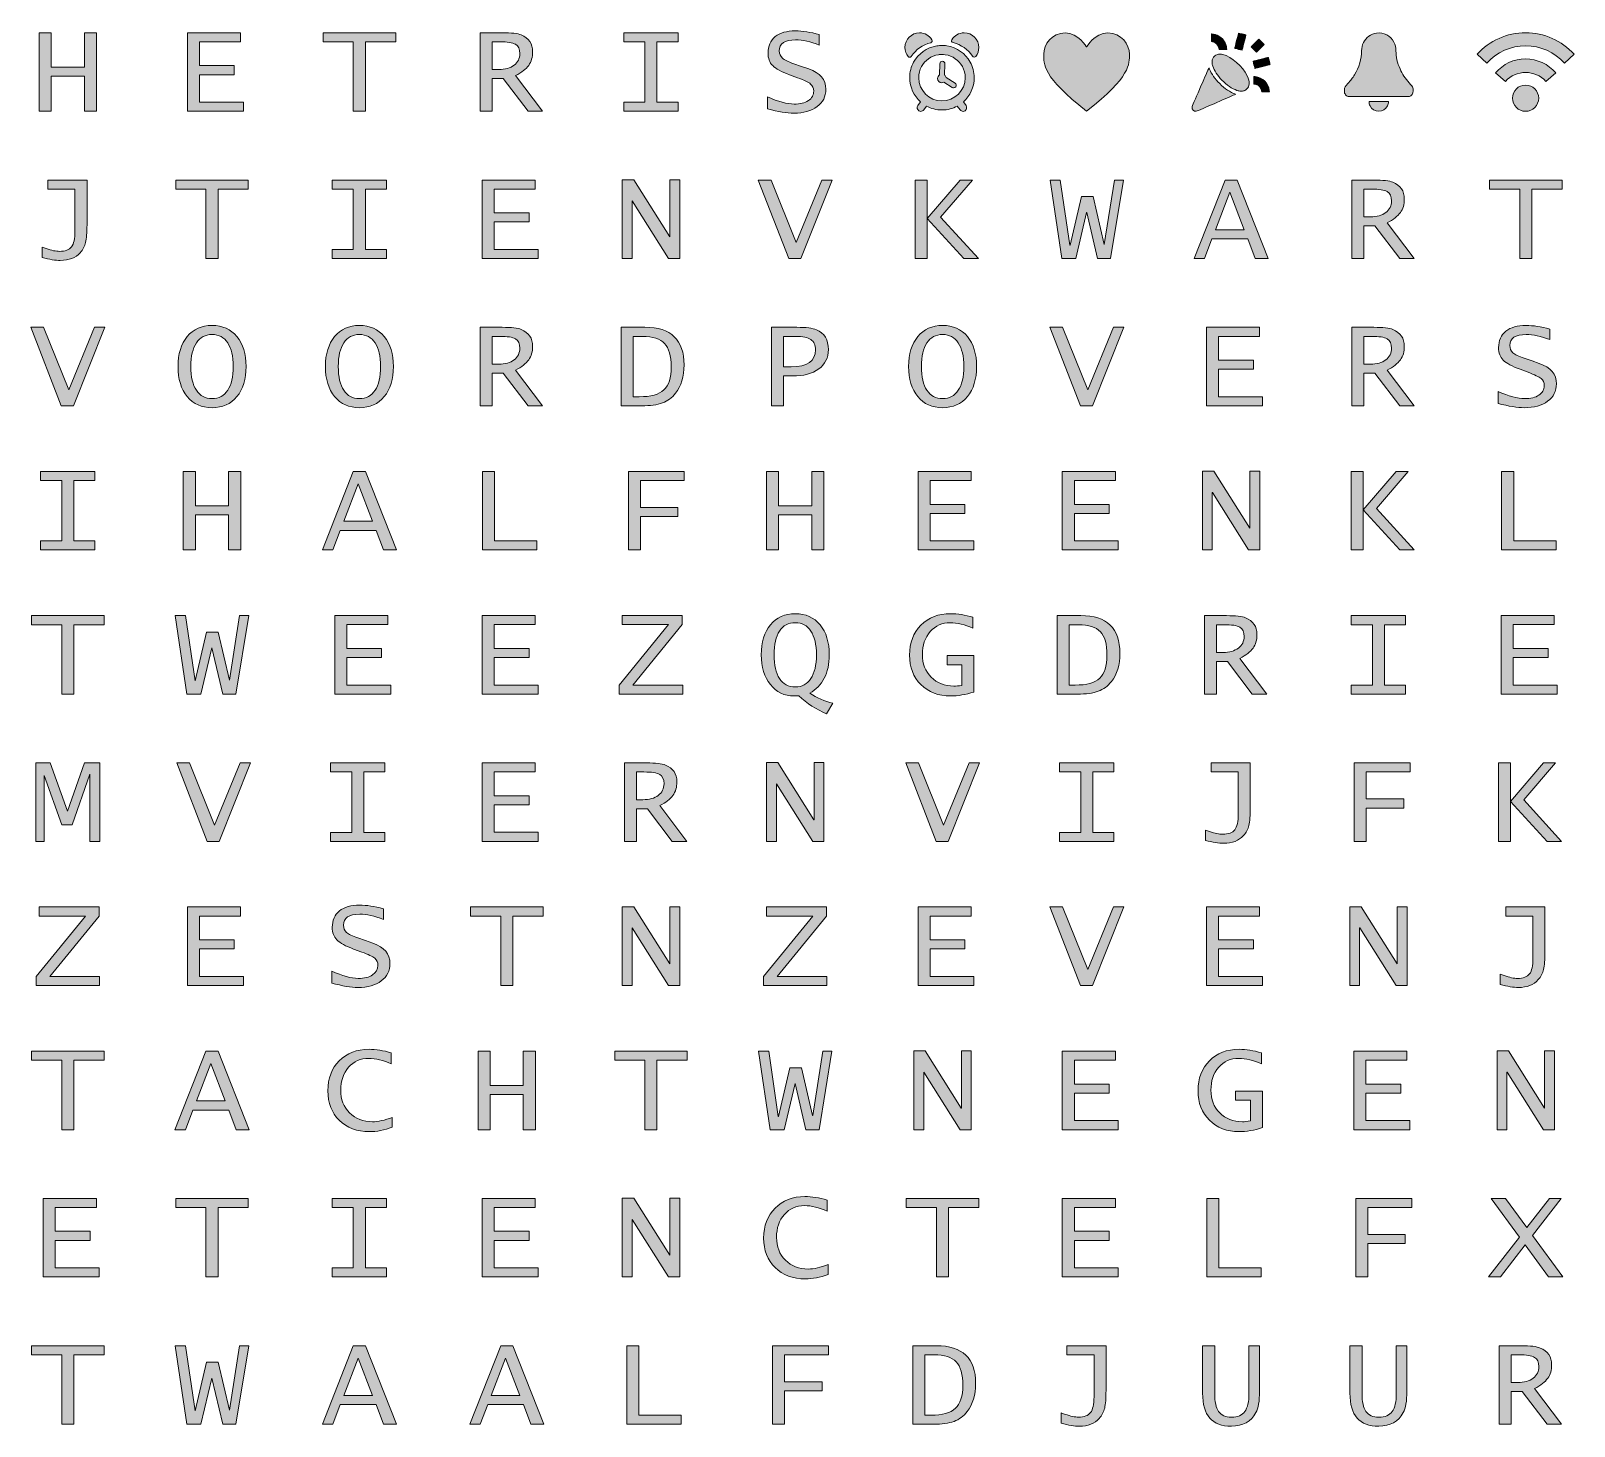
# Model space of a CAD drawing. Header units: inches. Extents: x 2.9 to 20.2, y -19.7 to -4.
import ezdxf

# ---------------------------------------------------------------- set-up
doc = ezdxf.new("R2010")
doc.units = ezdxf.units.IN
doc.header["$MEASUREMENT"] = 0
for name, color, linetype in [('ClockLetters', 7, 'Continuous'), ('DummyLetters', 7, 'Continuous'), ('Icons', 7, 'Continuous')]:
    doc.layers.add(name, color=color, linetype=linetype)

# ---------------------------------------------------------------- blocks, each defined once
blk = doc.blocks.new('block 2')
at = {"layer": 'ClockLetters', "true_color": 0xffffff}
h = blk.add_hatch(color=7, dxfattribs=at)
h.dxf.hatch_style = 2
h.paths.add_polyline_path([(2.958, -4.939), (2.958, -4.055), (3.093, -4.055), (3.093, -4.441), (3.468, -4.441), (3.468, -4.055), (3.603, -4.055), (3.603, -4.939), (3.468, -4.939), (3.468, -4.543), (3.093, -4.543), (3.093, -4.939)])
at = {"layer": 'ClockLetters', "lineweight": 0}
blk.add_lwpolyline([(2.958, -4.939), (2.958, -4.055), (3.093, -4.055), (3.093, -4.441), (3.468, -4.441), (3.468, -4.055), (3.603, -4.055), (3.603, -4.939), (3.468, -4.939), (3.468, -4.543), (3.093, -4.543), (3.093, -4.939), (2.958, -4.939)], dxfattribs=at)
blk = doc.blocks.new('block 3')
at = {"layer": 'ClockLetters', "true_color": 0xffffff}
h = blk.add_hatch(color=7, dxfattribs=at)
h.dxf.hatch_style = 2
h.paths.add_polyline_path([(4.627, -4.939), (4.627, -4.055), (5.225, -4.055), (5.225, -4.157), (4.763, -4.157), (4.763, -4.425), (5.154, -4.425), (5.154, -4.527), (4.763, -4.527), (4.763, -4.837), (5.256, -4.837), (5.256, -4.939)])
at = {"layer": 'ClockLetters', "lineweight": 0}
blk.add_lwpolyline([(4.627, -4.939), (4.627, -4.055), (5.225, -4.055), (5.225, -4.157), (4.763, -4.157), (4.763, -4.425), (5.154, -4.425), (5.154, -4.527), (4.763, -4.527), (4.763, -4.837), (5.256, -4.837), (5.256, -4.939), (4.627, -4.939)], dxfattribs=at)
blk = doc.blocks.new('block 4')
at = {"layer": 'ClockLetters', "true_color": 0xffffff}
h = blk.add_hatch(color=7, dxfattribs=at)
h.dxf.hatch_style = 2
h.paths.add_polyline_path([(6.493, -4.939), (6.493, -4.157), (6.154, -4.157), (6.154, -4.055), (6.97, -4.055), (6.97, -4.157), (6.629, -4.157), (6.629, -4.939)])
at = {"layer": 'ClockLetters', "lineweight": 0}
blk.add_lwpolyline([(6.493, -4.939), (6.493, -4.157), (6.154, -4.157), (6.154, -4.055), (6.97, -4.055), (6.97, -4.157), (6.629, -4.157), (6.629, -4.939), (6.493, -4.939)], dxfattribs=at)
blk = doc.blocks.new('block 5')
at = {"layer": 'ClockLetters', "true_color": 0xffffff}
h = blk.add_hatch(color=7, dxfattribs=at)
h.dxf.hatch_style = 2
h.paths.add_polyline_path([(9.537, -4.939), (9.537, -4.837), (9.774, -4.837), (9.774, -4.157), (9.537, -4.157), (9.537, -4.055), (10.148, -4.055), (10.148, -4.157), (9.91, -4.157), (9.91, -4.837), (10.148, -4.837), (10.148, -4.939)])
at = {"layer": 'ClockLetters', "lineweight": 0}
blk.add_lwpolyline([(9.537, -4.939), (9.537, -4.837), (9.774, -4.837), (9.774, -4.157), (9.537, -4.157), (9.537, -4.055), (10.148, -4.055), (10.148, -4.157), (9.91, -4.157), (9.91, -4.837), (10.148, -4.837), (10.148, -4.939), (9.537, -4.939)], dxfattribs=at)
blk = doc.blocks.new('block 6')
at = {"layer": 'ClockLetters', "true_color": 0xffffff}
h = blk.add_hatch(color=7, dxfattribs=at)
h.dxf.hatch_style = 2
edge = h.paths.add_edge_path()
edge.add_spline(control_points=[(11.736, -4.076), (11.736, -4.076), (11.736, -4.193), (11.736, -4.193), (11.636, -4.155), (11.548, -4.135), (11.47, -4.135), (11.347, -4.135), (11.286, -4.177), (11.286, -4.26), (11.286, -4.293), (11.298, -4.32), (11.321, -4.34), (11.344, -4.361), (11.386, -4.382), (11.448, -4.404), (11.448, -4.404), (11.535, -4.434), (11.535, -4.434), (11.535, -4.434), (11.618, -4.462), (11.618, -4.462), (11.746, -4.507), (11.81, -4.583), (11.81, -4.691), (11.81, -4.773), (11.777, -4.838), (11.712, -4.887), (11.646, -4.936), (11.559, -4.96), (11.449, -4.96), (11.372, -4.96), (11.274, -4.944), (11.153, -4.911), (11.153, -4.911), (11.153, -4.777), (11.153, -4.777), (11.273, -4.831), (11.373, -4.858), (11.453, -4.858), (11.52, -4.858), (11.573, -4.845), (11.613, -4.819), (11.653, -4.792), (11.673, -4.757), (11.673, -4.712), (11.673, -4.678), (11.662, -4.651), (11.638, -4.632), (11.614, -4.612), (11.565, -4.588), (11.491, -4.561), (11.491, -4.561), (11.401, -4.528), (11.401, -4.528), (11.31, -4.495), (11.247, -4.46), (11.212, -4.425), (11.177, -4.39), (11.159, -4.342), (11.159, -4.284), (11.159, -4.204), (11.186, -4.143), (11.24, -4.099), (11.294, -4.055), (11.37, -4.034), (11.468, -4.034), (11.547, -4.034), (11.637, -4.048), (11.736, -4.076)], knot_values=[0, 0, 0, 0, 1, 1, 1, 2, 2, 2, 3, 3, 3, 4, 4, 4, 5, 5, 5, 6, 6, 6, 7, 7, 7, 8, 8, 8, 9, 9, 9, 10, 10, 10, 11, 11, 11, 12, 12, 12, 13, 13, 13, 14, 14, 14, 15, 15, 15, 16, 16, 16, 17, 17, 17, 18, 18, 18, 19, 19, 19, 20, 20, 20, 21, 21, 21, 22, 22, 22, 23, 23, 23, 23], degree=3, periodic=1)
at = {"layer": 'ClockLetters', "lineweight": 0}
blk.add_open_spline([(11.736, -4.076), (11.736, -4.076), (11.736, -4.193), (11.736, -4.193), (11.636, -4.155), (11.548, -4.135), (11.47, -4.135), (11.347, -4.135), (11.286, -4.177), (11.286, -4.26), (11.286, -4.293), (11.298, -4.32), (11.321, -4.34), (11.344, -4.361), (11.386, -4.382), (11.448, -4.404), (11.448, -4.404), (11.535, -4.434), (11.535, -4.434), (11.535, -4.434), (11.618, -4.462), (11.618, -4.462), (11.746, -4.507), (11.81, -4.583), (11.81, -4.691), (11.81, -4.773), (11.777, -4.838), (11.712, -4.887), (11.646, -4.936), (11.559, -4.96), (11.449, -4.96), (11.372, -4.96), (11.274, -4.944), (11.153, -4.911), (11.153, -4.911), (11.153, -4.777), (11.153, -4.777), (11.273, -4.831), (11.373, -4.858), (11.453, -4.858), (11.52, -4.858), (11.573, -4.845), (11.613, -4.819), (11.653, -4.792), (11.673, -4.757), (11.673, -4.712), (11.673, -4.678), (11.662, -4.651), (11.638, -4.632), (11.614, -4.612), (11.565, -4.588), (11.491, -4.561), (11.491, -4.561), (11.401, -4.528), (11.401, -4.528), (11.31, -4.495), (11.247, -4.46), (11.212, -4.425), (11.177, -4.39), (11.159, -4.342), (11.159, -4.284), (11.159, -4.204), (11.186, -4.143), (11.24, -4.099), (11.294, -4.055), (11.37, -4.034), (11.468, -4.034), (11.547, -4.034), (11.637, -4.048), (11.736, -4.076)], degree=3, knots=[0, 0, 0, 0, 1, 1, 1, 2, 2, 2, 3, 3, 3, 4, 4, 4, 5, 5, 5, 6, 6, 6, 7, 7, 7, 8, 8, 8, 9, 9, 9, 10, 10, 10, 11, 11, 11, 12, 12, 12, 13, 13, 13, 14, 14, 14, 15, 15, 15, 16, 16, 16, 17, 17, 17, 18, 18, 18, 19, 19, 19, 20, 20, 20, 21, 21, 21, 22, 22, 22, 23, 23, 23, 23], dxfattribs=at)
blk = doc.blocks.new('block 7')
at = {"layer": 'ClockLetters', "true_color": 0xffffff}
h = blk.add_hatch(color=7, dxfattribs=at)
h.dxf.hatch_style = 2
h.paths.add_polyline_path([(13.051, -13.159), (12.708, -12.275), (12.851, -12.275), (13.134, -12.977), (13.422, -12.275), (13.538, -12.275), (13.187, -13.159)])
at = {"layer": 'ClockLetters', "lineweight": 0}
blk.add_lwpolyline([(13.051, -13.159), (12.708, -12.275), (12.851, -12.275), (13.134, -12.977), (13.422, -12.275), (13.538, -12.275), (13.187, -13.159), (13.051, -13.159)], dxfattribs=at)
blk = doc.blocks.new('block 8')
at = {"layer": 'ClockLetters', "true_color": 0xffffff}
h = blk.add_hatch(color=7, dxfattribs=at)
h.dxf.hatch_style = 2
h.paths.add_polyline_path([(14.44, -13.159), (14.44, -13.057), (14.678, -13.057), (14.678, -12.377), (14.44, -12.377), (14.44, -12.275), (15.051, -12.275), (15.051, -12.377), (14.814, -12.377), (14.814, -13.057), (15.051, -13.057), (15.051, -13.159)])
at = {"layer": 'ClockLetters', "lineweight": 0}
blk.add_lwpolyline([(14.44, -13.159), (14.44, -13.057), (14.678, -13.057), (14.678, -12.377), (14.44, -12.377), (14.44, -12.275), (15.051, -12.275), (15.051, -12.377), (14.814, -12.377), (14.814, -13.057), (15.051, -13.057), (15.051, -13.159), (14.44, -13.159)], dxfattribs=at)
blk = doc.blocks.new('block 9')
at = {"layer": 'ClockLetters', "true_color": 0xffffff}
h = blk.add_hatch(color=7, dxfattribs=at)
h.dxf.hatch_style = 2
edge = h.paths.add_edge_path()
edge.add_spline(control_points=[(16.08, -13.147), (16.08, -13.147), (16.08, -13.032), (16.08, -13.032), (16.08, -13.032), (16.125, -13.047), (16.125, -13.047), (16.188, -13.068), (16.238, -13.078), (16.274, -13.078), (16.339, -13.078), (16.385, -13.062), (16.411, -13.028), (16.437, -12.994), (16.45, -12.935), (16.45, -12.85), (16.45, -12.85), (16.45, -12.377), (16.45, -12.377), (16.45, -12.377), (16.144, -12.377), (16.144, -12.377), (16.144, -12.377), (16.144, -12.275), (16.144, -12.275), (16.144, -12.275), (16.585, -12.275), (16.585, -12.275), (16.585, -12.275), (16.585, -12.778), (16.585, -12.778), (16.585, -12.867), (16.58, -12.934), (16.569, -12.978), (16.559, -13.021), (16.539, -13.06), (16.509, -13.093), (16.456, -13.151), (16.382, -13.18), (16.284, -13.18), (16.231, -13.18), (16.163, -13.169), (16.08, -13.147)], knot_values=[0, 0, 0, 0, 1, 1, 1, 2, 2, 2, 3, 3, 3, 4, 4, 4, 5, 5, 5, 6, 6, 6, 7, 7, 7, 8, 8, 8, 9, 9, 9, 10, 10, 10, 11, 11, 11, 12, 12, 12, 13, 13, 13, 14, 14, 14, 14], degree=3, periodic=1)
at = {"layer": 'ClockLetters', "lineweight": 0}
blk.add_open_spline([(16.08, -13.147), (16.08, -13.147), (16.08, -13.032), (16.08, -13.032), (16.08, -13.032), (16.125, -13.047), (16.125, -13.047), (16.188, -13.068), (16.238, -13.078), (16.274, -13.078), (16.339, -13.078), (16.385, -13.062), (16.411, -13.028), (16.437, -12.994), (16.45, -12.935), (16.45, -12.85), (16.45, -12.85), (16.45, -12.377), (16.45, -12.377), (16.45, -12.377), (16.144, -12.377), (16.144, -12.377), (16.144, -12.377), (16.144, -12.275), (16.144, -12.275), (16.144, -12.275), (16.585, -12.275), (16.585, -12.275), (16.585, -12.275), (16.585, -12.778), (16.585, -12.778), (16.585, -12.867), (16.58, -12.934), (16.569, -12.978), (16.559, -13.021), (16.539, -13.06), (16.509, -13.093), (16.456, -13.151), (16.382, -13.18), (16.284, -13.18), (16.231, -13.18), (16.163, -13.169), (16.08, -13.147)], degree=3, knots=[0, 0, 0, 0, 1, 1, 1, 2, 2, 2, 3, 3, 3, 4, 4, 4, 5, 5, 5, 6, 6, 6, 7, 7, 7, 8, 8, 8, 9, 9, 9, 10, 10, 10, 11, 11, 11, 12, 12, 12, 13, 13, 13, 14, 14, 14, 14], dxfattribs=at)
blk = doc.blocks.new('block 10')
at = {"layer": 'ClockLetters', "true_color": 0xffffff}
h = blk.add_hatch(color=7, dxfattribs=at)
h.dxf.hatch_style = 2
h.paths.add_polyline_path([(17.754, -13.159), (17.754, -12.275), (18.383, -12.275), (18.383, -12.377), (17.89, -12.377), (17.89, -12.681), (18.311, -12.681), (18.311, -12.783), (17.89, -12.783), (17.89, -13.159)])
at = {"layer": 'ClockLetters', "lineweight": 0}
blk.add_lwpolyline([(17.754, -13.159), (17.754, -12.275), (18.383, -12.275), (18.383, -12.377), (17.89, -12.377), (17.89, -12.681), (18.311, -12.681), (18.311, -12.783), (17.89, -12.783), (17.89, -13.159), (17.754, -13.159)], dxfattribs=at)
blk = doc.blocks.new('block 11')
at = {"layer": 'ClockLetters', "true_color": 0xffffff}
h = blk.add_hatch(color=7, dxfattribs=at)
h.dxf.hatch_style = 2
h.paths.add_polyline_path([(4.835, -6.597), (4.835, -5.815), (4.496, -5.815), (4.496, -5.713), (5.312, -5.713), (5.312, -5.815), (4.971, -5.815), (4.971, -6.597)])
at = {"layer": 'ClockLetters', "lineweight": 0}
blk.add_lwpolyline([(4.835, -6.597), (4.835, -5.815), (4.496, -5.815), (4.496, -5.713), (5.312, -5.713), (5.312, -5.815), (4.971, -5.815), (4.971, -6.597), (4.835, -6.597)], dxfattribs=at)
blk = doc.blocks.new('block 12')
at = {"layer": 'ClockLetters', "true_color": 0xffffff}
h = blk.add_hatch(color=7, dxfattribs=at)
h.dxf.hatch_style = 2
h.paths.add_polyline_path([(6.256, -6.597), (6.256, -6.495), (6.493, -6.495), (6.493, -5.815), (6.256, -5.815), (6.256, -5.713), (6.867, -5.713), (6.867, -5.815), (6.629, -5.815), (6.629, -6.495), (6.867, -6.495), (6.867, -6.597)])
at = {"layer": 'ClockLetters', "lineweight": 0}
blk.add_lwpolyline([(6.256, -6.597), (6.256, -6.495), (6.493, -6.495), (6.493, -5.815), (6.256, -5.815), (6.256, -5.713), (6.867, -5.713), (6.867, -5.815), (6.629, -5.815), (6.629, -6.495), (6.867, -6.495), (6.867, -6.597), (6.256, -6.597)], dxfattribs=at)
blk = doc.blocks.new('block 13')
at = {"layer": 'ClockLetters', "true_color": 0xffffff}
h = blk.add_hatch(color=7, dxfattribs=at)
h.dxf.hatch_style = 2
h.paths.add_polyline_path([(7.943, -6.597), (7.943, -5.713), (8.541, -5.713), (8.541, -5.815), (8.079, -5.815), (8.079, -6.083), (8.471, -6.083), (8.471, -6.185), (8.079, -6.185), (8.079, -6.495), (8.572, -6.495), (8.572, -6.597)])
at = {"layer": 'ClockLetters', "lineweight": 0}
blk.add_lwpolyline([(7.943, -6.597), (7.943, -5.713), (8.541, -5.713), (8.541, -5.815), (8.079, -5.815), (8.079, -6.083), (8.471, -6.083), (8.471, -6.185), (8.079, -6.185), (8.079, -6.495), (8.572, -6.495), (8.572, -6.597), (7.943, -6.597)], dxfattribs=at)
blk = doc.blocks.new('block 14')
at = {"layer": 'ClockLetters', "true_color": 0xffffff}
h = blk.add_hatch(color=7, dxfattribs=at)
h.dxf.hatch_style = 2
h.paths.add_polyline_path([(9.519, -6.597), (9.519, -5.71), (9.648, -5.71), (10.053, -6.352), (10.055, -6.352), (10.055, -5.71), (10.166, -5.71), (10.166, -6.597), (10.04, -6.597), (9.632, -5.949), (9.63, -5.949), (9.63, -6.597)])
at = {"layer": 'ClockLetters', "lineweight": 0}
blk.add_lwpolyline([(9.519, -6.597), (9.519, -5.71), (9.648, -5.71), (10.053, -6.352), (10.055, -6.352), (10.055, -5.71), (10.166, -5.71), (10.166, -6.597), (10.04, -6.597), (9.632, -5.949), (9.63, -5.949), (9.63, -6.597), (9.519, -6.597)], dxfattribs=at)
blk = doc.blocks.new('block 15')
at = {"layer": 'ClockLetters', "true_color": 0xffffff}
h = blk.add_hatch(color=7, dxfattribs=at)
h.dxf.hatch_style = 2
h.paths.add_polyline_path([(3.208, -8.255), (2.865, -7.371), (3.009, -7.371), (3.291, -8.074), (3.58, -7.371), (3.696, -7.371), (3.345, -8.255)])
at = {"layer": 'ClockLetters', "lineweight": 0}
blk.add_lwpolyline([(3.208, -8.255), (2.865, -7.371), (3.009, -7.371), (3.291, -8.074), (3.58, -7.371), (3.696, -7.371), (3.345, -8.255), (3.208, -8.255)], dxfattribs=at)
blk = doc.blocks.new('block 16')
at = {"layer": 'ClockLetters', "true_color": 0xffffff}
h = blk.add_hatch(color=7, dxfattribs=at)
h.dxf.hatch_style = 2
edge = h.paths.add_edge_path()
edge.add_spline(control_points=[(4.521, -7.813), (4.521, -7.672), (4.556, -7.559), (4.625, -7.475), (4.694, -7.392), (4.787, -7.35), (4.904, -7.35), (5.021, -7.35), (5.114, -7.392), (5.183, -7.475), (5.252, -7.559), (5.287, -7.672), (5.287, -7.813), (5.287, -7.954), (5.252, -8.067), (5.183, -8.151), (5.114, -8.234), (5.021, -8.276), (4.904, -8.276), (4.787, -8.276), (4.694, -8.234), (4.625, -8.151), (4.556, -8.067), (4.521, -7.954), (4.521, -7.813)], knot_values=[0, 0, 0, 0, 1, 1, 1, 2, 2, 2, 3, 3, 3, 4, 4, 4, 5, 5, 5, 6, 6, 6, 7, 7, 7, 8, 8, 8, 8], degree=3, periodic=1)
edge = h.paths.add_edge_path()
edge.add_spline(control_points=[(4.666, -7.813), (4.666, -7.928), (4.686, -8.018), (4.728, -8.08), (4.769, -8.143), (4.827, -8.174), (4.904, -8.174), (4.98, -8.174), (5.039, -8.143), (5.08, -8.08), (5.121, -8.018), (5.142, -7.928), (5.142, -7.813), (5.142, -7.697), (5.121, -7.608), (5.08, -7.546), (5.039, -7.483), (4.98, -7.452), (4.904, -7.452), (4.827, -7.452), (4.769, -7.483), (4.728, -7.546), (4.686, -7.608), (4.666, -7.697), (4.666, -7.813)], knot_values=[0, 0, 0, 0, 1, 1, 1, 2, 2, 2, 3, 3, 3, 4, 4, 4, 5, 5, 5, 6, 6, 6, 7, 7, 7, 8, 8, 8, 8], degree=3, periodic=1)
at = {"layer": 'ClockLetters', "lineweight": 0}
for points in [[(4.521, -7.813), (4.521, -7.672), (4.556, -7.559), (4.625, -7.475), (4.694, -7.392), (4.787, -7.35), (4.904, -7.35), (5.021, -7.35), (5.114, -7.392), (5.183, -7.475), (5.252, -7.559), (5.287, -7.672), (5.287, -7.813), (5.287, -7.954), (5.252, -8.067), (5.183, -8.151), (5.114, -8.234), (5.021, -8.276), (4.904, -8.276), (4.787, -8.276), (4.694, -8.234), (4.625, -8.151), (4.556, -8.067), (4.521, -7.954), (4.521, -7.813)], [(4.666, -7.813), (4.666, -7.928), (4.686, -8.018), (4.728, -8.08), (4.769, -8.143), (4.827, -8.174), (4.904, -8.174), (4.98, -8.174), (5.039, -8.143), (5.08, -8.08), (5.121, -8.018), (5.142, -7.928), (5.142, -7.813), (5.142, -7.697), (5.121, -7.608), (5.08, -7.546), (5.039, -7.483), (4.98, -7.452), (4.904, -7.452), (4.827, -7.452), (4.769, -7.483), (4.728, -7.546), (4.686, -7.608), (4.666, -7.697), (4.666, -7.813)]]:
    blk.add_open_spline(points, degree=3, knots=[0, 0, 0, 0, 1, 1, 1, 2, 2, 2, 3, 3, 3, 4, 4, 4, 5, 5, 5, 6, 6, 6, 7, 7, 7, 8, 8, 8, 8], dxfattribs=at)
blk = doc.blocks.new('block 17')
at = {"layer": 'ClockLetters', "true_color": 0xffffff}
h = blk.add_hatch(color=7, dxfattribs=at)
h.dxf.hatch_style = 2
edge = h.paths.add_edge_path()
edge.add_spline(control_points=[(6.179, -7.813), (6.179, -7.672), (6.214, -7.559), (6.283, -7.475), (6.352, -7.392), (6.445, -7.35), (6.562, -7.35), (6.679, -7.35), (6.772, -7.392), (6.841, -7.475), (6.91, -7.559), (6.945, -7.672), (6.945, -7.813), (6.945, -7.954), (6.91, -8.067), (6.841, -8.151), (6.772, -8.234), (6.679, -8.276), (6.562, -8.276), (6.445, -8.276), (6.352, -8.234), (6.283, -8.151), (6.214, -8.067), (6.179, -7.954), (6.179, -7.813)], knot_values=[0, 0, 0, 0, 1, 1, 1, 2, 2, 2, 3, 3, 3, 4, 4, 4, 5, 5, 5, 6, 6, 6, 7, 7, 7, 8, 8, 8, 8], degree=3, periodic=1)
edge = h.paths.add_edge_path()
edge.add_spline(control_points=[(6.324, -7.813), (6.324, -7.928), (6.345, -8.018), (6.386, -8.08), (6.427, -8.143), (6.485, -8.174), (6.562, -8.174), (6.638, -8.174), (6.697, -8.143), (6.738, -8.08), (6.779, -8.018), (6.8, -7.928), (6.8, -7.813), (6.8, -7.697), (6.779, -7.608), (6.738, -7.546), (6.697, -7.483), (6.638, -7.452), (6.562, -7.452), (6.485, -7.452), (6.427, -7.483), (6.386, -7.546), (6.345, -7.608), (6.324, -7.697), (6.324, -7.813)], knot_values=[0, 0, 0, 0, 1, 1, 1, 2, 2, 2, 3, 3, 3, 4, 4, 4, 5, 5, 5, 6, 6, 6, 7, 7, 7, 8, 8, 8, 8], degree=3, periodic=1)
at = {"layer": 'ClockLetters', "lineweight": 0}
for points in [[(6.179, -7.813), (6.179, -7.672), (6.214, -7.559), (6.283, -7.475), (6.352, -7.392), (6.445, -7.35), (6.562, -7.35), (6.679, -7.35), (6.772, -7.392), (6.841, -7.475), (6.91, -7.559), (6.945, -7.672), (6.945, -7.813), (6.945, -7.954), (6.91, -8.067), (6.841, -8.151), (6.772, -8.234), (6.679, -8.276), (6.562, -8.276), (6.445, -8.276), (6.352, -8.234), (6.283, -8.151), (6.214, -8.067), (6.179, -7.954), (6.179, -7.813)], [(6.324, -7.813), (6.324, -7.928), (6.345, -8.018), (6.386, -8.08), (6.427, -8.143), (6.485, -8.174), (6.562, -8.174), (6.638, -8.174), (6.697, -8.143), (6.738, -8.08), (6.779, -8.018), (6.8, -7.928), (6.8, -7.813), (6.8, -7.697), (6.779, -7.608), (6.738, -7.546), (6.697, -7.483), (6.638, -7.452), (6.562, -7.452), (6.485, -7.452), (6.427, -7.483), (6.386, -7.546), (6.345, -7.608), (6.324, -7.697), (6.324, -7.813)]]:
    blk.add_open_spline(points, degree=3, knots=[0, 0, 0, 0, 1, 1, 1, 2, 2, 2, 3, 3, 3, 4, 4, 4, 5, 5, 5, 6, 6, 6, 7, 7, 7, 8, 8, 8, 8], dxfattribs=at)
blk = doc.blocks.new('block 18')
at = {"layer": 'ClockLetters', "true_color": 0xffffff}
h = blk.add_hatch(color=7, dxfattribs=at)
h.dxf.hatch_style = 2
edge = h.paths.add_edge_path()
edge.add_spline(control_points=[(7.921, -8.255), (7.921, -8.255), (7.921, -7.371), (7.921, -7.371), (7.921, -7.371), (8.169, -7.371), (8.169, -7.371), (8.272, -7.371), (8.343, -7.379), (8.383, -7.396), (8.468, -7.432), (8.511, -7.494), (8.511, -7.584), (8.511, -7.645), (8.496, -7.697), (8.467, -7.738), (8.437, -7.779), (8.387, -7.817), (8.318, -7.853), (8.318, -7.853), (8.623, -8.255), (8.623, -8.255), (8.623, -8.255), (8.459, -8.255), (8.459, -8.255), (8.459, -8.255), (8.18, -7.887), (8.18, -7.887), (8.18, -7.887), (8.057, -7.887), (8.057, -7.887), (8.057, -7.887), (8.057, -8.255), (8.057, -8.255), (8.057, -8.255), (7.921, -8.255), (7.921, -8.255)], knot_values=[0, 0, 0, 0, 1, 1, 1, 2, 2, 2, 3, 3, 3, 4, 4, 4, 5, 5, 5, 6, 6, 6, 7, 7, 7, 8, 8, 8, 9, 9, 9, 10, 10, 10, 11, 11, 11, 12, 12, 12, 12], degree=3, periodic=1)
edge = h.paths.add_edge_path()
edge.add_spline(control_points=[(8.057, -7.785), (8.057, -7.785), (8.129, -7.785), (8.129, -7.785), (8.202, -7.785), (8.26, -7.769), (8.302, -7.737), (8.345, -7.705), (8.366, -7.661), (8.366, -7.606), (8.366, -7.555), (8.35, -7.52), (8.318, -7.501), (8.286, -7.482), (8.227, -7.473), (8.14, -7.473), (8.14, -7.473), (8.057, -7.473), (8.057, -7.473), (8.057, -7.473), (8.057, -7.785), (8.057, -7.785)], knot_values=[0, 0, 0, 0, 1, 1, 1, 2, 2, 2, 3, 3, 3, 4, 4, 4, 5, 5, 5, 6, 6, 6, 7, 7, 7, 7], degree=3, periodic=1)
at = {"layer": 'ClockLetters', "lineweight": 0}
for points, knots in [([(7.921, -8.255), (7.921, -8.255), (7.921, -7.371), (7.921, -7.371), (7.921, -7.371), (8.169, -7.371), (8.169, -7.371), (8.272, -7.371), (8.343, -7.379), (8.383, -7.396), (8.468, -7.432), (8.511, -7.494), (8.511, -7.584), (8.511, -7.645), (8.496, -7.697), (8.467, -7.738), (8.437, -7.779), (8.387, -7.817), (8.318, -7.853), (8.318, -7.853), (8.623, -8.255), (8.623, -8.255), (8.623, -8.255), (8.459, -8.255), (8.459, -8.255), (8.459, -8.255), (8.18, -7.887), (8.18, -7.887), (8.18, -7.887), (8.057, -7.887), (8.057, -7.887), (8.057, -7.887), (8.057, -8.255), (8.057, -8.255), (8.057, -8.255), (7.921, -8.255), (7.921, -8.255)], [0, 0, 0, 0, 1, 1, 1, 2, 2, 2, 3, 3, 3, 4, 4, 4, 5, 5, 5, 6, 6, 6, 7, 7, 7, 8, 8, 8, 9, 9, 9, 10, 10, 10, 11, 11, 11, 12, 12, 12, 12]), ([(8.057, -7.785), (8.057, -7.785), (8.129, -7.785), (8.129, -7.785), (8.202, -7.785), (8.26, -7.769), (8.302, -7.737), (8.345, -7.705), (8.366, -7.661), (8.366, -7.606), (8.366, -7.555), (8.35, -7.52), (8.318, -7.501), (8.286, -7.482), (8.227, -7.473), (8.14, -7.473), (8.14, -7.473), (8.057, -7.473), (8.057, -7.473), (8.057, -7.473), (8.057, -7.785), (8.057, -7.785)], [0, 0, 0, 0, 1, 1, 1, 2, 2, 2, 3, 3, 3, 4, 4, 4, 5, 5, 5, 6, 6, 6, 7, 7, 7, 7])]:
    blk.add_open_spline(points, degree=3, knots=knots, dxfattribs=at)
blk = doc.blocks.new('block 19')
at = {"layer": 'ClockLetters', "true_color": 0xffffff}
h = blk.add_hatch(color=7, dxfattribs=at)
h.dxf.hatch_style = 2
edge = h.paths.add_edge_path()
edge.add_spline(control_points=[(12.741, -7.813), (12.741, -7.672), (12.776, -7.559), (12.845, -7.475), (12.914, -7.392), (13.007, -7.35), (13.124, -7.35), (13.24, -7.35), (13.333, -7.392), (13.403, -7.475), (13.472, -7.559), (13.506, -7.672), (13.506, -7.813), (13.506, -7.954), (13.472, -8.067), (13.403, -8.151), (13.333, -8.234), (13.24, -8.276), (13.124, -8.276), (13.007, -8.276), (12.914, -8.234), (12.845, -8.151), (12.776, -8.067), (12.741, -7.954), (12.741, -7.813)], knot_values=[0, 0, 0, 0, 1, 1, 1, 2, 2, 2, 3, 3, 3, 4, 4, 4, 5, 5, 5, 6, 6, 6, 7, 7, 7, 8, 8, 8, 8], degree=3, periodic=1)
edge = h.paths.add_edge_path()
edge.add_spline(control_points=[(12.886, -7.813), (12.886, -7.928), (12.906, -8.018), (12.947, -8.08), (12.988, -8.143), (13.047, -8.174), (13.123, -8.174), (13.2, -8.174), (13.258, -8.143), (13.3, -8.08), (13.341, -8.018), (13.362, -7.928), (13.362, -7.813), (13.362, -7.697), (13.341, -7.608), (13.3, -7.546), (13.258, -7.483), (13.2, -7.452), (13.123, -7.452), (13.047, -7.452), (12.988, -7.483), (12.947, -7.546), (12.906, -7.608), (12.886, -7.697), (12.886, -7.813)], knot_values=[0, 0, 0, 0, 1, 1, 1, 2, 2, 2, 3, 3, 3, 4, 4, 4, 5, 5, 5, 6, 6, 6, 7, 7, 7, 8, 8, 8, 8], degree=3, periodic=1)
at = {"layer": 'ClockLetters', "lineweight": 0}
for points in [[(12.741, -7.813), (12.741, -7.672), (12.776, -7.559), (12.845, -7.475), (12.914, -7.392), (13.007, -7.35), (13.124, -7.35), (13.24, -7.35), (13.333, -7.392), (13.403, -7.475), (13.472, -7.559), (13.506, -7.672), (13.506, -7.813), (13.506, -7.954), (13.472, -8.067), (13.403, -8.151), (13.333, -8.234), (13.24, -8.276), (13.124, -8.276), (13.007, -8.276), (12.914, -8.234), (12.845, -8.151), (12.776, -8.067), (12.741, -7.954), (12.741, -7.813)], [(12.886, -7.813), (12.886, -7.928), (12.906, -8.018), (12.947, -8.08), (12.988, -8.143), (13.047, -8.174), (13.123, -8.174), (13.2, -8.174), (13.258, -8.143), (13.3, -8.08), (13.341, -8.018), (13.362, -7.928), (13.362, -7.813), (13.362, -7.697), (13.341, -7.608), (13.3, -7.546), (13.258, -7.483), (13.2, -7.452), (13.123, -7.452), (13.047, -7.452), (12.988, -7.483), (12.947, -7.546), (12.906, -7.608), (12.886, -7.697), (12.886, -7.813)]]:
    blk.add_open_spline(points, degree=3, knots=[0, 0, 0, 0, 1, 1, 1, 2, 2, 2, 3, 3, 3, 4, 4, 4, 5, 5, 5, 6, 6, 6, 7, 7, 7, 8, 8, 8, 8], dxfattribs=at)
blk = doc.blocks.new('block 20')
at = {"layer": 'ClockLetters', "true_color": 0xffffff}
h = blk.add_hatch(color=7, dxfattribs=at)
h.dxf.hatch_style = 2
h.paths.add_polyline_path([(14.674, -8.255), (14.331, -7.371), (14.474, -7.371), (14.756, -8.074), (15.045, -7.371), (15.161, -7.371), (14.81, -8.255)])
at = {"layer": 'ClockLetters', "lineweight": 0}
blk.add_lwpolyline([(14.674, -8.255), (14.331, -7.371), (14.474, -7.371), (14.756, -8.074), (15.045, -7.371), (15.161, -7.371), (14.81, -8.255), (14.674, -8.255)], dxfattribs=at)
blk = doc.blocks.new('block 21')
at = {"layer": 'ClockLetters', "true_color": 0xffffff}
h = blk.add_hatch(color=7, dxfattribs=at)
h.dxf.hatch_style = 2
h.paths.add_polyline_path([(16.093, -8.255), (16.093, -7.371), (16.69, -7.371), (16.69, -7.473), (16.228, -7.473), (16.228, -7.741), (16.62, -7.741), (16.62, -7.843), (16.228, -7.843), (16.228, -8.153), (16.722, -8.153), (16.722, -8.255)])
at = {"layer": 'ClockLetters', "lineweight": 0}
blk.add_lwpolyline([(16.093, -8.255), (16.093, -7.371), (16.69, -7.371), (16.69, -7.473), (16.228, -7.473), (16.228, -7.741), (16.62, -7.741), (16.62, -7.843), (16.228, -7.843), (16.228, -8.153), (16.722, -8.153), (16.722, -8.255), (16.093, -8.255)], dxfattribs=at)
blk = doc.blocks.new('block 22')
at = {"layer": 'ClockLetters', "true_color": 0xffffff}
h = blk.add_hatch(color=7, dxfattribs=at)
h.dxf.hatch_style = 2
edge = h.paths.add_edge_path()
edge.add_spline(control_points=[(17.729, -8.255), (17.729, -8.255), (17.729, -7.371), (17.729, -7.371), (17.729, -7.371), (17.976, -7.371), (17.976, -7.371), (18.079, -7.371), (18.15, -7.379), (18.19, -7.396), (18.276, -7.432), (18.318, -7.494), (18.318, -7.584), (18.318, -7.645), (18.304, -7.697), (18.274, -7.738), (18.244, -7.779), (18.195, -7.817), (18.125, -7.853), (18.125, -7.853), (18.43, -8.255), (18.43, -8.255), (18.43, -8.255), (18.266, -8.255), (18.266, -8.255), (18.266, -8.255), (17.987, -7.887), (17.987, -7.887), (17.987, -7.887), (17.864, -7.887), (17.864, -7.887), (17.864, -7.887), (17.864, -8.255), (17.864, -8.255), (17.864, -8.255), (17.729, -8.255), (17.729, -8.255)], knot_values=[0, 0, 0, 0, 1, 1, 1, 2, 2, 2, 3, 3, 3, 4, 4, 4, 5, 5, 5, 6, 6, 6, 7, 7, 7, 8, 8, 8, 9, 9, 9, 10, 10, 10, 11, 11, 11, 12, 12, 12, 12], degree=3, periodic=1)
edge = h.paths.add_edge_path()
edge.add_spline(control_points=[(17.864, -7.785), (17.864, -7.785), (17.936, -7.785), (17.936, -7.785), (18.009, -7.785), (18.067, -7.769), (18.11, -7.737), (18.152, -7.705), (18.174, -7.661), (18.174, -7.606), (18.174, -7.555), (18.158, -7.52), (18.125, -7.501), (18.093, -7.482), (18.034, -7.473), (17.948, -7.473), (17.948, -7.473), (17.864, -7.473), (17.864, -7.473), (17.864, -7.473), (17.864, -7.785), (17.864, -7.785)], knot_values=[0, 0, 0, 0, 1, 1, 1, 2, 2, 2, 3, 3, 3, 4, 4, 4, 5, 5, 5, 6, 6, 6, 7, 7, 7, 7], degree=3, periodic=1)
at = {"layer": 'ClockLetters', "lineweight": 0}
for points, knots in [([(17.729, -8.255), (17.729, -8.255), (17.729, -7.371), (17.729, -7.371), (17.729, -7.371), (17.976, -7.371), (17.976, -7.371), (18.079, -7.371), (18.15, -7.379), (18.19, -7.396), (18.276, -7.432), (18.318, -7.494), (18.318, -7.584), (18.318, -7.645), (18.304, -7.697), (18.274, -7.738), (18.244, -7.779), (18.195, -7.817), (18.125, -7.853), (18.125, -7.853), (18.43, -8.255), (18.43, -8.255), (18.43, -8.255), (18.266, -8.255), (18.266, -8.255), (18.266, -8.255), (17.987, -7.887), (17.987, -7.887), (17.987, -7.887), (17.864, -7.887), (17.864, -7.887), (17.864, -7.887), (17.864, -8.255), (17.864, -8.255), (17.864, -8.255), (17.729, -8.255), (17.729, -8.255)], [0, 0, 0, 0, 1, 1, 1, 2, 2, 2, 3, 3, 3, 4, 4, 4, 5, 5, 5, 6, 6, 6, 7, 7, 7, 8, 8, 8, 9, 9, 9, 10, 10, 10, 11, 11, 11, 12, 12, 12, 12]), ([(17.864, -7.785), (17.864, -7.785), (17.936, -7.785), (17.936, -7.785), (18.009, -7.785), (18.067, -7.769), (18.11, -7.737), (18.152, -7.705), (18.174, -7.661), (18.174, -7.606), (18.174, -7.555), (18.158, -7.52), (18.125, -7.501), (18.093, -7.482), (18.034, -7.473), (17.948, -7.473), (17.948, -7.473), (17.864, -7.473), (17.864, -7.473), (17.864, -7.473), (17.864, -7.785), (17.864, -7.785)], [0, 0, 0, 0, 1, 1, 1, 2, 2, 2, 3, 3, 3, 4, 4, 4, 5, 5, 5, 6, 6, 6, 7, 7, 7, 7])]:
    blk.add_open_spline(points, degree=3, knots=knots, dxfattribs=at)
blk = doc.blocks.new('block 23')
at = {"layer": 'ClockLetters', "true_color": 0xffffff}
h = blk.add_hatch(color=7, dxfattribs=at)
h.dxf.hatch_style = 2
h.paths.add_polyline_path([(12.815, -6.597), (12.815, -5.713), (12.951, -5.713), (12.951, -6.146), (13.321, -5.713), (13.458, -5.713), (13.101, -6.13), (13.526, -6.597), (13.363, -6.597), (12.951, -6.146), (12.951, -6.597)])
at = {"layer": 'ClockLetters', "lineweight": 0}
blk.add_lwpolyline([(12.815, -6.597), (12.815, -5.713), (12.951, -5.713), (12.951, -6.146), (13.321, -5.713), (13.458, -5.713), (13.101, -6.13), (13.526, -6.597), (13.363, -6.597), (12.951, -6.146), (12.951, -6.597), (12.815, -6.597)], dxfattribs=at)
blk = doc.blocks.new('block 24')
at = {"layer": 'ClockLetters', "true_color": 0xffffff}
h = blk.add_hatch(color=7, dxfattribs=at)
h.dxf.hatch_style = 2
h.paths.add_polyline_path([(14.464, -6.597), (14.332, -5.713), (14.448, -5.713), (14.555, -6.447), (14.558, -6.447), (14.685, -5.9), (14.816, -5.9), (14.941, -6.439), (14.943, -6.439), (15.056, -5.713), (15.16, -5.713), (15.014, -6.597), (14.867, -6.597), (14.745, -6.078), (14.743, -6.078), (14.621, -6.597)])
at = {"layer": 'ClockLetters', "lineweight": 0}
blk.add_lwpolyline([(14.464, -6.597), (14.332, -5.713), (14.448, -5.713), (14.555, -6.447), (14.558, -6.447), (14.685, -5.9), (14.816, -5.9), (14.941, -6.439), (14.943, -6.439), (15.056, -5.713), (15.16, -5.713), (15.014, -6.597), (14.867, -6.597), (14.745, -6.078), (14.743, -6.078), (14.621, -6.597), (14.464, -6.597)], dxfattribs=at)
blk = doc.blocks.new('block 25')
at = {"layer": 'ClockLetters', "true_color": 0xffffff}
h = blk.add_hatch(color=7, dxfattribs=at)
h.dxf.hatch_style = 2
h.paths.add_polyline_path([(15.952, -6.597), (16.301, -5.713), (16.436, -5.713), (16.785, -6.597), (16.641, -6.597), (16.558, -6.376), (16.154, -6.376), (16.069, -6.597)])
h.paths.add_polyline_path([(16.195, -6.274), (16.517, -6.274), (16.355, -5.851)])
at = {"layer": 'ClockLetters', "lineweight": 0}
for points in [[(15.952, -6.597), (16.301, -5.713), (16.436, -5.713), (16.785, -6.597), (16.641, -6.597), (16.558, -6.376), (16.154, -6.376), (16.069, -6.597), (15.952, -6.597)], [(16.195, -6.274), (16.517, -6.274), (16.355, -5.851), (16.195, -6.274)]]:
    blk.add_lwpolyline(points, dxfattribs=at)
blk = doc.blocks.new('block 26')
at = {"layer": 'ClockLetters', "true_color": 0xffffff}
h = blk.add_hatch(color=7, dxfattribs=at)
h.dxf.hatch_style = 2
edge = h.paths.add_edge_path()
edge.add_spline(control_points=[(17.729, -6.597), (17.729, -6.597), (17.729, -5.713), (17.729, -5.713), (17.729, -5.713), (17.976, -5.713), (17.976, -5.713), (18.079, -5.713), (18.15, -5.721), (18.19, -5.738), (18.276, -5.774), (18.318, -5.836), (18.318, -5.926), (18.318, -5.987), (18.304, -6.039), (18.274, -6.08), (18.244, -6.121), (18.195, -6.159), (18.125, -6.195), (18.125, -6.195), (18.43, -6.597), (18.43, -6.597), (18.43, -6.597), (18.266, -6.597), (18.266, -6.597), (18.266, -6.597), (17.987, -6.229), (17.987, -6.229), (17.987, -6.229), (17.864, -6.229), (17.864, -6.229), (17.864, -6.229), (17.864, -6.597), (17.864, -6.597), (17.864, -6.597), (17.729, -6.597), (17.729, -6.597)], knot_values=[0, 0, 0, 0, 1, 1, 1, 2, 2, 2, 3, 3, 3, 4, 4, 4, 5, 5, 5, 6, 6, 6, 7, 7, 7, 8, 8, 8, 9, 9, 9, 10, 10, 10, 11, 11, 11, 12, 12, 12, 12], degree=3, periodic=1)
edge = h.paths.add_edge_path()
edge.add_spline(control_points=[(17.864, -6.127), (17.864, -6.127), (17.936, -6.127), (17.936, -6.127), (18.009, -6.127), (18.067, -6.111), (18.11, -6.079), (18.152, -6.046), (18.174, -6.003), (18.174, -5.948), (18.174, -5.897), (18.158, -5.862), (18.125, -5.843), (18.093, -5.824), (18.034, -5.815), (17.948, -5.815), (17.948, -5.815), (17.864, -5.815), (17.864, -5.815), (17.864, -5.815), (17.864, -6.127), (17.864, -6.127)], knot_values=[0, 0, 0, 0, 1, 1, 1, 2, 2, 2, 3, 3, 3, 4, 4, 4, 5, 5, 5, 6, 6, 6, 7, 7, 7, 7], degree=3, periodic=1)
at = {"layer": 'ClockLetters', "lineweight": 0}
for points, knots in [([(17.729, -6.597), (17.729, -6.597), (17.729, -5.713), (17.729, -5.713), (17.729, -5.713), (17.976, -5.713), (17.976, -5.713), (18.079, -5.713), (18.15, -5.721), (18.19, -5.738), (18.276, -5.774), (18.318, -5.836), (18.318, -5.926), (18.318, -5.987), (18.304, -6.039), (18.274, -6.08), (18.244, -6.121), (18.195, -6.159), (18.125, -6.195), (18.125, -6.195), (18.43, -6.597), (18.43, -6.597), (18.43, -6.597), (18.266, -6.597), (18.266, -6.597), (18.266, -6.597), (17.987, -6.229), (17.987, -6.229), (17.987, -6.229), (17.864, -6.229), (17.864, -6.229), (17.864, -6.229), (17.864, -6.597), (17.864, -6.597), (17.864, -6.597), (17.729, -6.597), (17.729, -6.597)], [0, 0, 0, 0, 1, 1, 1, 2, 2, 2, 3, 3, 3, 4, 4, 4, 5, 5, 5, 6, 6, 6, 7, 7, 7, 8, 8, 8, 9, 9, 9, 10, 10, 10, 11, 11, 11, 12, 12, 12, 12]), ([(17.864, -6.127), (17.864, -6.127), (17.936, -6.127), (17.936, -6.127), (18.009, -6.127), (18.067, -6.111), (18.11, -6.079), (18.152, -6.046), (18.174, -6.003), (18.174, -5.948), (18.174, -5.897), (18.158, -5.862), (18.125, -5.843), (18.093, -5.824), (18.034, -5.815), (17.948, -5.815), (17.948, -5.815), (17.864, -5.815), (17.864, -5.815), (17.864, -5.815), (17.864, -6.127), (17.864, -6.127)], [0, 0, 0, 0, 1, 1, 1, 2, 2, 2, 3, 3, 3, 4, 4, 4, 5, 5, 5, 6, 6, 6, 7, 7, 7, 7])]:
    blk.add_open_spline(points, degree=3, knots=knots, dxfattribs=at)
blk = doc.blocks.new('block 27')
at = {"layer": 'ClockLetters', "true_color": 0xffffff}
h = blk.add_hatch(color=7, dxfattribs=at)
h.dxf.hatch_style = 2
h.paths.add_polyline_path([(19.617, -6.597), (19.617, -5.815), (19.277, -5.815), (19.277, -5.713), (20.093, -5.713), (20.093, -5.815), (19.753, -5.815), (19.753, -6.597)])
at = {"layer": 'ClockLetters', "lineweight": 0}
blk.add_lwpolyline([(19.617, -6.597), (19.617, -5.815), (19.277, -5.815), (19.277, -5.713), (20.093, -5.713), (20.093, -5.815), (19.753, -5.815), (19.753, -6.597), (19.617, -6.597)], dxfattribs=at)
blk = doc.blocks.new('block 28')
at = {"layer": 'ClockLetters', "true_color": 0xffffff}
h = blk.add_hatch(color=7, dxfattribs=at)
h.dxf.hatch_style = 2
h.paths.add_polyline_path([(12.847, -9.878), (12.847, -8.994), (13.444, -8.994), (13.444, -9.096), (12.983, -9.096), (12.983, -9.364), (13.374, -9.364), (13.374, -9.466), (12.983, -9.466), (12.983, -9.776), (13.476, -9.776), (13.476, -9.878)])
at = {"layer": 'ClockLetters', "lineweight": 0}
blk.add_lwpolyline([(12.847, -9.878), (12.847, -8.994), (13.444, -8.994), (13.444, -9.096), (12.983, -9.096), (12.983, -9.364), (13.374, -9.364), (13.374, -9.466), (12.983, -9.466), (12.983, -9.776), (13.476, -9.776), (13.476, -9.878), (12.847, -9.878)], dxfattribs=at)
blk = doc.blocks.new('block 29')
at = {"layer": 'ClockLetters', "true_color": 0xffffff}
h = blk.add_hatch(color=7, dxfattribs=at)
h.dxf.hatch_style = 2
h.paths.add_polyline_path([(14.47, -9.878), (14.47, -8.994), (15.067, -8.994), (15.067, -9.096), (14.606, -9.096), (14.606, -9.364), (14.997, -9.364), (14.997, -9.466), (14.606, -9.466), (14.606, -9.776), (15.099, -9.776), (15.099, -9.878)])
at = {"layer": 'ClockLetters', "lineweight": 0}
blk.add_lwpolyline([(14.47, -9.878), (14.47, -8.994), (15.067, -8.994), (15.067, -9.096), (14.606, -9.096), (14.606, -9.364), (14.997, -9.364), (14.997, -9.466), (14.606, -9.466), (14.606, -9.776), (15.099, -9.776), (15.099, -9.878), (14.47, -9.878)], dxfattribs=at)
blk = doc.blocks.new('block 30')
at = {"layer": 'ClockLetters', "true_color": 0xffffff}
h = blk.add_hatch(color=7, dxfattribs=at)
h.dxf.hatch_style = 2
h.paths.add_polyline_path([(16.046, -9.878), (16.046, -8.991), (16.175, -8.991), (16.58, -9.633), (16.581, -9.633), (16.581, -8.991), (16.692, -8.991), (16.692, -9.878), (16.567, -9.878), (16.159, -9.23), (16.157, -9.23), (16.157, -9.878)])
at = {"layer": 'ClockLetters', "lineweight": 0}
blk.add_lwpolyline([(16.046, -9.878), (16.046, -8.991), (16.175, -8.991), (16.58, -9.633), (16.581, -9.633), (16.581, -8.991), (16.692, -8.991), (16.692, -9.878), (16.567, -9.878), (16.159, -9.23), (16.157, -9.23), (16.157, -9.878), (16.046, -9.878)], dxfattribs=at)
blk = doc.blocks.new('block 31')
at = {"layer": 'ClockLetters', "true_color": 0xffffff}
h = blk.add_hatch(color=7, dxfattribs=at)
h.dxf.hatch_style = 2
h.paths.add_polyline_path([(3.213, -11.501), (3.213, -10.719), (2.873, -10.719), (2.873, -10.617), (3.689, -10.617), (3.689, -10.719), (3.348, -10.719), (3.348, -11.501)])
at = {"layer": 'ClockLetters', "lineweight": 0}
blk.add_lwpolyline([(3.213, -11.501), (3.213, -10.719), (2.873, -10.719), (2.873, -10.617), (3.689, -10.617), (3.689, -10.719), (3.348, -10.719), (3.348, -11.501), (3.213, -11.501)], dxfattribs=at)
blk = doc.blocks.new('block 32')
at = {"layer": 'ClockLetters', "true_color": 0xffffff}
h = blk.add_hatch(color=7, dxfattribs=at)
h.dxf.hatch_style = 2
h.paths.add_polyline_path([(4.621, -11.5), (4.49, -10.616), (4.605, -10.616), (4.713, -11.351), (4.715, -11.351), (4.842, -10.803), (4.973, -10.803), (5.099, -11.342), (5.1, -11.342), (5.214, -10.616), (5.317, -10.616), (5.172, -11.5), (5.024, -11.5), (4.902, -10.981), (4.901, -10.981), (4.778, -11.5)])
at = {"layer": 'ClockLetters', "lineweight": 0}
blk.add_lwpolyline([(4.621, -11.5), (4.49, -10.616), (4.605, -10.616), (4.713, -11.351), (4.715, -11.351), (4.842, -10.803), (4.973, -10.803), (5.099, -11.342), (5.1, -11.342), (5.214, -10.616), (5.317, -10.616), (5.172, -11.5), (5.024, -11.5), (4.902, -10.981), (4.901, -10.981), (4.778, -11.5), (4.621, -11.5)], dxfattribs=at)
blk = doc.blocks.new('block 33')
at = {"layer": 'ClockLetters', "true_color": 0xffffff}
h = blk.add_hatch(color=7, dxfattribs=at)
h.dxf.hatch_style = 2
h.paths.add_polyline_path([(6.285, -11.5), (6.285, -10.616), (6.883, -10.616), (6.883, -10.718), (6.421, -10.718), (6.421, -10.986), (6.812, -10.986), (6.812, -11.088), (6.421, -11.088), (6.421, -11.398), (6.914, -11.398), (6.914, -11.5)])
at = {"layer": 'ClockLetters', "lineweight": 0}
blk.add_lwpolyline([(6.285, -11.5), (6.285, -10.616), (6.883, -10.616), (6.883, -10.718), (6.421, -10.718), (6.421, -10.986), (6.812, -10.986), (6.812, -11.088), (6.421, -11.088), (6.421, -11.398), (6.914, -11.398), (6.914, -11.5), (6.285, -11.5)], dxfattribs=at)
blk = doc.blocks.new('block 34')
at = {"layer": 'ClockLetters', "true_color": 0xffffff}
h = blk.add_hatch(color=7, dxfattribs=at)
h.dxf.hatch_style = 2
h.paths.add_polyline_path([(7.943, -11.5), (7.943, -10.616), (8.541, -10.616), (8.541, -10.718), (8.079, -10.718), (8.079, -10.986), (8.471, -10.986), (8.471, -11.088), (8.079, -11.088), (8.079, -11.398), (8.572, -11.398), (8.572, -11.5)])
at = {"layer": 'ClockLetters', "lineweight": 0}
blk.add_lwpolyline([(7.943, -11.5), (7.943, -10.616), (8.541, -10.616), (8.541, -10.718), (8.079, -10.718), (8.079, -10.986), (8.471, -10.986), (8.471, -11.088), (8.079, -11.088), (8.079, -11.398), (8.572, -11.398), (8.572, -11.5), (7.943, -11.5)], dxfattribs=at)
blk = doc.blocks.new('block 35')
at = {"layer": 'ClockLetters', "true_color": 0xffffff}
h = blk.add_hatch(color=7, dxfattribs=at)
h.dxf.hatch_style = 2
edge = h.paths.add_edge_path()
edge.add_spline(control_points=[(14.411, -11.501), (14.411, -11.501), (14.411, -10.617), (14.411, -10.617), (14.411, -10.617), (14.677, -10.617), (14.677, -10.617), (14.971, -10.617), (15.118, -10.758), (15.118, -11.041), (15.118, -11.172), (15.086, -11.278), (15.022, -11.359), (14.982, -11.41), (14.933, -11.446), (14.875, -11.468), (14.816, -11.49), (14.738, -11.501), (14.641, -11.501), (14.641, -11.501), (14.411, -11.501), (14.411, -11.501)], knot_values=[0, 0, 0, 0, 1, 1, 1, 2, 2, 2, 3, 3, 3, 4, 4, 4, 5, 5, 5, 6, 6, 6, 7, 7, 7, 7], degree=3, periodic=1)
edge = h.paths.add_edge_path()
edge.add_spline(control_points=[(14.546, -11.399), (14.546, -11.399), (14.615, -11.399), (14.615, -11.399), (14.744, -11.399), (14.836, -11.373), (14.891, -11.321), (14.946, -11.27), (14.973, -11.184), (14.973, -11.062), (14.973, -10.939), (14.949, -10.851), (14.899, -10.798), (14.849, -10.745), (14.767, -10.719), (14.651, -10.719), (14.651, -10.719), (14.546, -10.719), (14.546, -10.719), (14.546, -10.719), (14.546, -11.399), (14.546, -11.399)], knot_values=[0, 0, 0, 0, 1, 1, 1, 2, 2, 2, 3, 3, 3, 4, 4, 4, 5, 5, 5, 6, 6, 6, 7, 7, 7, 7], degree=3, periodic=1)
at = {"layer": 'ClockLetters', "lineweight": 0}
for points in [[(14.411, -11.501), (14.411, -11.501), (14.411, -10.617), (14.411, -10.617), (14.411, -10.617), (14.677, -10.617), (14.677, -10.617), (14.971, -10.617), (15.118, -10.758), (15.118, -11.041), (15.118, -11.172), (15.086, -11.278), (15.022, -11.359), (14.982, -11.41), (14.933, -11.446), (14.875, -11.468), (14.816, -11.49), (14.738, -11.501), (14.641, -11.501), (14.641, -11.501), (14.411, -11.501), (14.411, -11.501)], [(14.546, -11.399), (14.546, -11.399), (14.615, -11.399), (14.615, -11.399), (14.744, -11.399), (14.836, -11.373), (14.891, -11.321), (14.946, -11.27), (14.973, -11.184), (14.973, -11.062), (14.973, -10.939), (14.949, -10.851), (14.899, -10.798), (14.849, -10.745), (14.767, -10.719), (14.651, -10.719), (14.651, -10.719), (14.546, -10.719), (14.546, -10.719), (14.546, -10.719), (14.546, -11.399), (14.546, -11.399)]]:
    blk.add_open_spline(points, degree=3, knots=[0, 0, 0, 0, 1, 1, 1, 2, 2, 2, 3, 3, 3, 4, 4, 4, 5, 5, 5, 6, 6, 6, 7, 7, 7, 7], dxfattribs=at)
blk = doc.blocks.new('block 36')
at = {"layer": 'ClockLetters', "true_color": 0xffffff}
h = blk.add_hatch(color=7, dxfattribs=at)
h.dxf.hatch_style = 2
edge = h.paths.add_edge_path()
edge.add_spline(control_points=[(16.071, -11.501), (16.071, -11.501), (16.071, -10.617), (16.071, -10.617), (16.071, -10.617), (16.318, -10.617), (16.318, -10.617), (16.421, -10.617), (16.492, -10.625), (16.532, -10.642), (16.618, -10.677), (16.66, -10.74), (16.66, -10.829), (16.66, -10.891), (16.646, -10.942), (16.616, -10.983), (16.586, -11.025), (16.537, -11.063), (16.467, -11.098), (16.467, -11.098), (16.772, -11.501), (16.772, -11.501), (16.772, -11.501), (16.608, -11.501), (16.608, -11.501), (16.608, -11.501), (16.329, -11.133), (16.329, -11.133), (16.329, -11.133), (16.206, -11.133), (16.206, -11.133), (16.206, -11.133), (16.206, -11.501), (16.206, -11.501), (16.206, -11.501), (16.071, -11.501), (16.071, -11.501)], knot_values=[0, 0, 0, 0, 1, 1, 1, 2, 2, 2, 3, 3, 3, 4, 4, 4, 5, 5, 5, 6, 6, 6, 7, 7, 7, 8, 8, 8, 9, 9, 9, 10, 10, 10, 11, 11, 11, 12, 12, 12, 12], degree=3, periodic=1)
edge = h.paths.add_edge_path()
edge.add_spline(control_points=[(16.206, -11.031), (16.206, -11.031), (16.278, -11.031), (16.278, -11.031), (16.351, -11.031), (16.409, -11.015), (16.452, -10.982), (16.494, -10.95), (16.516, -10.907), (16.516, -10.852), (16.516, -10.801), (16.5, -10.766), (16.467, -10.747), (16.435, -10.728), (16.376, -10.719), (16.29, -10.719), (16.29, -10.719), (16.206, -10.719), (16.206, -10.719), (16.206, -10.719), (16.206, -11.031), (16.206, -11.031)], knot_values=[0, 0, 0, 0, 1, 1, 1, 2, 2, 2, 3, 3, 3, 4, 4, 4, 5, 5, 5, 6, 6, 6, 7, 7, 7, 7], degree=3, periodic=1)
at = {"layer": 'ClockLetters', "lineweight": 0}
for points, knots in [([(16.071, -11.501), (16.071, -11.501), (16.071, -10.617), (16.071, -10.617), (16.071, -10.617), (16.318, -10.617), (16.318, -10.617), (16.421, -10.617), (16.492, -10.625), (16.532, -10.642), (16.618, -10.677), (16.66, -10.74), (16.66, -10.829), (16.66, -10.891), (16.646, -10.942), (16.616, -10.983), (16.586, -11.025), (16.537, -11.063), (16.467, -11.098), (16.467, -11.098), (16.772, -11.501), (16.772, -11.501), (16.772, -11.501), (16.608, -11.501), (16.608, -11.501), (16.608, -11.501), (16.329, -11.133), (16.329, -11.133), (16.329, -11.133), (16.206, -11.133), (16.206, -11.133), (16.206, -11.133), (16.206, -11.501), (16.206, -11.501), (16.206, -11.501), (16.071, -11.501), (16.071, -11.501)], [0, 0, 0, 0, 1, 1, 1, 2, 2, 2, 3, 3, 3, 4, 4, 4, 5, 5, 5, 6, 6, 6, 7, 7, 7, 8, 8, 8, 9, 9, 9, 10, 10, 10, 11, 11, 11, 12, 12, 12, 12]), ([(16.206, -11.031), (16.206, -11.031), (16.278, -11.031), (16.278, -11.031), (16.351, -11.031), (16.409, -11.015), (16.452, -10.982), (16.494, -10.95), (16.516, -10.907), (16.516, -10.852), (16.516, -10.801), (16.5, -10.766), (16.467, -10.747), (16.435, -10.728), (16.376, -10.719), (16.29, -10.719), (16.29, -10.719), (16.206, -10.719), (16.206, -10.719), (16.206, -10.719), (16.206, -11.031), (16.206, -11.031)], [0, 0, 0, 0, 1, 1, 1, 2, 2, 2, 3, 3, 3, 4, 4, 4, 5, 5, 5, 6, 6, 6, 7, 7, 7, 7])]:
    blk.add_open_spline(points, degree=3, knots=knots, dxfattribs=at)
blk = doc.blocks.new('block 37')
at = {"layer": 'ClockLetters', "true_color": 0xffffff}
h = blk.add_hatch(color=7, dxfattribs=at)
h.dxf.hatch_style = 2
h.paths.add_polyline_path([(17.721, -11.501), (17.721, -11.399), (17.959, -11.399), (17.959, -10.719), (17.721, -10.719), (17.721, -10.617), (18.332, -10.617), (18.332, -10.719), (18.094, -10.719), (18.094, -11.399), (18.332, -11.399), (18.332, -11.501)])
at = {"layer": 'ClockLetters', "lineweight": 0}
blk.add_lwpolyline([(17.721, -11.501), (17.721, -11.399), (17.959, -11.399), (17.959, -10.719), (17.721, -10.719), (17.721, -10.617), (18.332, -10.617), (18.332, -10.719), (18.094, -10.719), (18.094, -11.399), (18.332, -11.399), (18.332, -11.501), (17.721, -11.501)], dxfattribs=at)
blk = doc.blocks.new('block 38')
at = {"layer": 'ClockLetters', "true_color": 0xffffff}
h = blk.add_hatch(color=7, dxfattribs=at)
h.dxf.hatch_style = 2
h.paths.add_polyline_path([(19.409, -11.5), (19.409, -10.616), (20.006, -10.616), (20.006, -10.718), (19.544, -10.718), (19.544, -10.986), (19.936, -10.986), (19.936, -11.088), (19.544, -11.088), (19.544, -11.398), (20.038, -11.398), (20.038, -11.5)])
at = {"layer": 'ClockLetters', "lineweight": 0}
blk.add_lwpolyline([(19.409, -11.5), (19.409, -10.616), (20.006, -10.616), (20.006, -10.718), (19.544, -10.718), (19.544, -10.986), (19.936, -10.986), (19.936, -11.088), (19.544, -11.088), (19.544, -11.398), (20.038, -11.398), (20.038, -11.5), (19.409, -11.5)], dxfattribs=at)
blk = doc.blocks.new('block 39')
at = {"layer": 'ClockLetters', "true_color": 0xffffff}
h = blk.add_hatch(color=7, dxfattribs=at)
h.dxf.hatch_style = 2
h.paths.add_polyline_path([(4.849, -13.158), (4.506, -12.274), (4.649, -12.274), (4.932, -12.977), (5.22, -12.274), (5.336, -12.274), (4.985, -13.158)])
at = {"layer": 'ClockLetters', "lineweight": 0}
blk.add_lwpolyline([(4.849, -13.158), (4.506, -12.274), (4.649, -12.274), (4.932, -12.977), (5.22, -12.274), (5.336, -12.274), (4.985, -13.158), (4.849, -13.158)], dxfattribs=at)
blk = doc.blocks.new('block 40')
at = {"layer": 'ClockLetters', "true_color": 0xffffff}
h = blk.add_hatch(color=7, dxfattribs=at)
h.dxf.hatch_style = 2
h.paths.add_polyline_path([(6.238, -13.159), (6.238, -13.057), (6.476, -13.057), (6.476, -12.377), (6.238, -12.377), (6.238, -12.275), (6.849, -12.275), (6.849, -12.377), (6.612, -12.377), (6.612, -13.057), (6.849, -13.057), (6.849, -13.159)])
at = {"layer": 'ClockLetters', "lineweight": 0}
blk.add_lwpolyline([(6.238, -13.159), (6.238, -13.057), (6.476, -13.057), (6.476, -12.377), (6.238, -12.377), (6.238, -12.275), (6.849, -12.275), (6.849, -12.377), (6.612, -12.377), (6.612, -13.057), (6.849, -13.057), (6.849, -13.159), (6.238, -13.159)], dxfattribs=at)
blk = doc.blocks.new('block 41')
at = {"layer": 'ClockLetters', "true_color": 0xffffff}
h = blk.add_hatch(color=7, dxfattribs=at)
h.dxf.hatch_style = 2
h.paths.add_polyline_path([(7.943, -13.158), (7.943, -12.274), (8.541, -12.274), (8.541, -12.376), (8.079, -12.376), (8.079, -12.644), (8.471, -12.644), (8.471, -12.746), (8.079, -12.746), (8.079, -13.056), (8.572, -13.056), (8.572, -13.158)])
at = {"layer": 'ClockLetters', "lineweight": 0}
blk.add_lwpolyline([(7.943, -13.158), (7.943, -12.274), (8.541, -12.274), (8.541, -12.376), (8.079, -12.376), (8.079, -12.644), (8.471, -12.644), (8.471, -12.746), (8.079, -12.746), (8.079, -13.056), (8.572, -13.056), (8.572, -13.158), (7.943, -13.158)], dxfattribs=at)
blk = doc.blocks.new('block 42')
at = {"layer": 'ClockLetters', "true_color": 0xffffff}
h = blk.add_hatch(color=7, dxfattribs=at)
h.dxf.hatch_style = 2
edge = h.paths.add_edge_path()
edge.add_spline(control_points=[(9.544, -13.159), (9.544, -13.159), (9.544, -12.275), (9.544, -12.275), (9.544, -12.275), (9.792, -12.275), (9.792, -12.275), (9.894, -12.275), (9.966, -12.283), (10.006, -12.3), (10.091, -12.335), (10.134, -12.398), (10.134, -12.488), (10.134, -12.549), (10.119, -12.6), (10.089, -12.642), (10.06, -12.683), (10.01, -12.721), (9.941, -12.756), (9.941, -12.756), (10.246, -13.159), (10.246, -13.159), (10.246, -13.159), (10.082, -13.159), (10.082, -13.159), (10.082, -13.159), (9.803, -12.791), (9.803, -12.791), (9.803, -12.791), (9.68, -12.791), (9.68, -12.791), (9.68, -12.791), (9.68, -13.159), (9.68, -13.159), (9.68, -13.159), (9.544, -13.159), (9.544, -13.159)], knot_values=[0, 0, 0, 0, 1, 1, 1, 2, 2, 2, 3, 3, 3, 4, 4, 4, 5, 5, 5, 6, 6, 6, 7, 7, 7, 8, 8, 8, 9, 9, 9, 10, 10, 10, 11, 11, 11, 12, 12, 12, 12], degree=3, periodic=1)
edge = h.paths.add_edge_path()
edge.add_spline(control_points=[(9.68, -12.689), (9.68, -12.689), (9.752, -12.689), (9.752, -12.689), (9.825, -12.689), (9.882, -12.673), (9.925, -12.64), (9.968, -12.608), (9.989, -12.565), (9.989, -12.51), (9.989, -12.459), (9.973, -12.424), (9.941, -12.405), (9.909, -12.386), (9.85, -12.377), (9.763, -12.377), (9.763, -12.377), (9.68, -12.377), (9.68, -12.377), (9.68, -12.377), (9.68, -12.689), (9.68, -12.689)], knot_values=[0, 0, 0, 0, 1, 1, 1, 2, 2, 2, 3, 3, 3, 4, 4, 4, 5, 5, 5, 6, 6, 6, 7, 7, 7, 7], degree=3, periodic=1)
at = {"layer": 'ClockLetters', "lineweight": 0}
for points, knots in [([(9.544, -13.159), (9.544, -13.159), (9.544, -12.275), (9.544, -12.275), (9.544, -12.275), (9.792, -12.275), (9.792, -12.275), (9.894, -12.275), (9.966, -12.283), (10.006, -12.3), (10.091, -12.335), (10.134, -12.398), (10.134, -12.488), (10.134, -12.549), (10.119, -12.6), (10.089, -12.642), (10.06, -12.683), (10.01, -12.721), (9.941, -12.756), (9.941, -12.756), (10.246, -13.159), (10.246, -13.159), (10.246, -13.159), (10.082, -13.159), (10.082, -13.159), (10.082, -13.159), (9.803, -12.791), (9.803, -12.791), (9.803, -12.791), (9.68, -12.791), (9.68, -12.791), (9.68, -12.791), (9.68, -13.159), (9.68, -13.159), (9.68, -13.159), (9.544, -13.159), (9.544, -13.159)], [0, 0, 0, 0, 1, 1, 1, 2, 2, 2, 3, 3, 3, 4, 4, 4, 5, 5, 5, 6, 6, 6, 7, 7, 7, 8, 8, 8, 9, 9, 9, 10, 10, 10, 11, 11, 11, 12, 12, 12, 12]), ([(9.68, -12.689), (9.68, -12.689), (9.752, -12.689), (9.752, -12.689), (9.825, -12.689), (9.882, -12.673), (9.925, -12.64), (9.968, -12.608), (9.989, -12.565), (9.989, -12.51), (9.989, -12.459), (9.973, -12.424), (9.941, -12.405), (9.909, -12.386), (9.85, -12.377), (9.763, -12.377), (9.763, -12.377), (9.68, -12.377), (9.68, -12.377), (9.68, -12.377), (9.68, -12.689), (9.68, -12.689)], [0, 0, 0, 0, 1, 1, 1, 2, 2, 2, 3, 3, 3, 4, 4, 4, 5, 5, 5, 6, 6, 6, 7, 7, 7, 7])]:
    blk.add_open_spline(points, degree=3, knots=knots, dxfattribs=at)
blk = doc.blocks.new('block 43')
at = {"layer": 'ClockLetters', "true_color": 0xffffff}
h = blk.add_hatch(color=7, dxfattribs=at)
h.dxf.hatch_style = 2
h.paths.add_polyline_path([(2.924, -14.781), (2.924, -14.679), (3.479, -13.999), (2.958, -13.999), (2.958, -13.897), (3.632, -13.897), (3.632, -13.999), (3.078, -14.679), (3.638, -14.679), (3.638, -14.781)])
at = {"layer": 'ClockLetters', "lineweight": 0}
blk.add_lwpolyline([(2.924, -14.781), (2.924, -14.679), (3.479, -13.999), (2.958, -13.999), (2.958, -13.897), (3.632, -13.897), (3.632, -13.999), (3.078, -14.679), (3.638, -14.679), (3.638, -14.781), (2.924, -14.781)], dxfattribs=at)
blk = doc.blocks.new('block 44')
at = {"layer": 'ClockLetters', "true_color": 0xffffff}
h = blk.add_hatch(color=7, dxfattribs=at)
h.dxf.hatch_style = 2
h.paths.add_polyline_path([(4.627, -14.781), (4.627, -13.897), (5.225, -13.897), (5.225, -13.999), (4.763, -13.999), (4.763, -14.267), (5.154, -14.267), (5.154, -14.369), (4.763, -14.369), (4.763, -14.679), (5.256, -14.679), (5.256, -14.781)])
at = {"layer": 'ClockLetters', "lineweight": 0}
blk.add_lwpolyline([(4.627, -14.781), (4.627, -13.897), (5.225, -13.897), (5.225, -13.999), (4.763, -13.999), (4.763, -14.267), (5.154, -14.267), (5.154, -14.369), (4.763, -14.369), (4.763, -14.679), (5.256, -14.679), (5.256, -14.781), (4.627, -14.781)], dxfattribs=at)
blk = doc.blocks.new('block 45')
at = {"layer": 'ClockLetters', "true_color": 0xffffff}
h = blk.add_hatch(color=7, dxfattribs=at)
h.dxf.hatch_style = 2
edge = h.paths.add_edge_path()
edge.add_spline(control_points=[(6.832, -13.918), (6.832, -13.918), (6.832, -14.036), (6.832, -14.036), (6.733, -13.997), (6.644, -13.978), (6.566, -13.978), (6.444, -13.978), (6.383, -14.019), (6.383, -14.102), (6.383, -14.136), (6.394, -14.163), (6.417, -14.183), (6.44, -14.203), (6.482, -14.224), (6.544, -14.246), (6.544, -14.246), (6.631, -14.276), (6.631, -14.276), (6.631, -14.276), (6.714, -14.305), (6.714, -14.305), (6.842, -14.35), (6.906, -14.426), (6.906, -14.533), (6.906, -14.615), (6.873, -14.68), (6.808, -14.729), (6.743, -14.778), (6.655, -14.803), (6.545, -14.803), (6.469, -14.803), (6.37, -14.786), (6.25, -14.754), (6.25, -14.754), (6.25, -14.619), (6.25, -14.619), (6.37, -14.674), (6.47, -14.701), (6.549, -14.701), (6.616, -14.701), (6.67, -14.688), (6.71, -14.661), (6.75, -14.635), (6.77, -14.599), (6.77, -14.555), (6.77, -14.521), (6.758, -14.494), (6.734, -14.474), (6.711, -14.454), (6.662, -14.431), (6.588, -14.404), (6.588, -14.404), (6.497, -14.371), (6.497, -14.371), (6.406, -14.337), (6.344, -14.303), (6.308, -14.267), (6.273, -14.232), (6.256, -14.185), (6.256, -14.126), (6.256, -14.047), (6.283, -13.985), (6.337, -13.941), (6.391, -13.898), (6.467, -13.876), (6.564, -13.876), (6.644, -13.876), (6.733, -13.89), (6.832, -13.918)], knot_values=[0, 0, 0, 0, 1, 1, 1, 2, 2, 2, 3, 3, 3, 4, 4, 4, 5, 5, 5, 6, 6, 6, 7, 7, 7, 8, 8, 8, 9, 9, 9, 10, 10, 10, 11, 11, 11, 12, 12, 12, 13, 13, 13, 14, 14, 14, 15, 15, 15, 16, 16, 16, 17, 17, 17, 18, 18, 18, 19, 19, 19, 20, 20, 20, 21, 21, 21, 22, 22, 22, 23, 23, 23, 23], degree=3, periodic=1)
at = {"layer": 'ClockLetters', "lineweight": 0}
blk.add_open_spline([(6.832, -13.918), (6.832, -13.918), (6.832, -14.036), (6.832, -14.036), (6.733, -13.997), (6.644, -13.978), (6.566, -13.978), (6.444, -13.978), (6.383, -14.019), (6.383, -14.102), (6.383, -14.136), (6.394, -14.163), (6.417, -14.183), (6.44, -14.203), (6.482, -14.224), (6.544, -14.246), (6.544, -14.246), (6.631, -14.276), (6.631, -14.276), (6.631, -14.276), (6.714, -14.305), (6.714, -14.305), (6.842, -14.35), (6.906, -14.426), (6.906, -14.533), (6.906, -14.615), (6.873, -14.68), (6.808, -14.729), (6.743, -14.778), (6.655, -14.803), (6.545, -14.803), (6.469, -14.803), (6.37, -14.786), (6.25, -14.754), (6.25, -14.754), (6.25, -14.619), (6.25, -14.619), (6.37, -14.674), (6.47, -14.701), (6.549, -14.701), (6.616, -14.701), (6.67, -14.688), (6.71, -14.661), (6.75, -14.635), (6.77, -14.599), (6.77, -14.555), (6.77, -14.521), (6.758, -14.494), (6.734, -14.474), (6.711, -14.454), (6.662, -14.431), (6.588, -14.404), (6.588, -14.404), (6.497, -14.371), (6.497, -14.371), (6.406, -14.337), (6.344, -14.303), (6.308, -14.267), (6.273, -14.232), (6.256, -14.185), (6.256, -14.126), (6.256, -14.047), (6.283, -13.985), (6.337, -13.941), (6.391, -13.898), (6.467, -13.876), (6.564, -13.876), (6.644, -13.876), (6.733, -13.89), (6.832, -13.918)], degree=3, knots=[0, 0, 0, 0, 1, 1, 1, 2, 2, 2, 3, 3, 3, 4, 4, 4, 5, 5, 5, 6, 6, 6, 7, 7, 7, 8, 8, 8, 9, 9, 9, 10, 10, 10, 11, 11, 11, 12, 12, 12, 13, 13, 13, 14, 14, 14, 15, 15, 15, 16, 16, 16, 17, 17, 17, 18, 18, 18, 19, 19, 19, 20, 20, 20, 21, 21, 21, 22, 22, 22, 23, 23, 23, 23], dxfattribs=at)
blk = doc.blocks.new('block 46')
at = {"layer": 'ClockLetters', "true_color": 0xffffff}
h = blk.add_hatch(color=7, dxfattribs=at)
h.dxf.hatch_style = 2
h.paths.add_polyline_path([(11.108, -14.781), (11.108, -14.679), (11.663, -13.999), (11.142, -13.999), (11.142, -13.897), (11.817, -13.897), (11.817, -13.999), (11.263, -14.679), (11.822, -14.679), (11.822, -14.781)])
at = {"layer": 'ClockLetters', "lineweight": 0}
blk.add_lwpolyline([(11.108, -14.781), (11.108, -14.679), (11.663, -13.999), (11.142, -13.999), (11.142, -13.897), (11.817, -13.897), (11.817, -13.999), (11.263, -14.679), (11.822, -14.679), (11.822, -14.781), (11.108, -14.781)], dxfattribs=at)
blk = doc.blocks.new('block 47')
at = {"layer": 'ClockLetters', "true_color": 0xffffff}
h = blk.add_hatch(color=7, dxfattribs=at)
h.dxf.hatch_style = 2
h.paths.add_polyline_path([(12.847, -14.781), (12.847, -13.897), (13.444, -13.897), (13.444, -13.999), (12.983, -13.999), (12.983, -14.267), (13.374, -14.267), (13.374, -14.369), (12.983, -14.369), (12.983, -14.679), (13.476, -14.679), (13.476, -14.781)])
at = {"layer": 'ClockLetters', "lineweight": 0}
blk.add_lwpolyline([(12.847, -14.781), (12.847, -13.897), (13.444, -13.897), (13.444, -13.999), (12.983, -13.999), (12.983, -14.267), (13.374, -14.267), (13.374, -14.369), (12.983, -14.369), (12.983, -14.679), (13.476, -14.679), (13.476, -14.781), (12.847, -14.781)], dxfattribs=at)
blk = doc.blocks.new('block 48')
at = {"layer": 'ClockLetters', "true_color": 0xffffff}
h = blk.add_hatch(color=7, dxfattribs=at)
h.dxf.hatch_style = 2
h.paths.add_polyline_path([(14.674, -14.781), (14.331, -13.897), (14.474, -13.897), (14.756, -14.6), (15.045, -13.897), (15.161, -13.897), (14.81, -14.781)])
at = {"layer": 'ClockLetters', "lineweight": 0}
blk.add_lwpolyline([(14.674, -14.781), (14.331, -13.897), (14.474, -13.897), (14.756, -14.6), (15.045, -13.897), (15.161, -13.897), (14.81, -14.781), (14.674, -14.781)], dxfattribs=at)
blk = doc.blocks.new('block 49')
at = {"layer": 'ClockLetters', "true_color": 0xffffff}
h = blk.add_hatch(color=7, dxfattribs=at)
h.dxf.hatch_style = 2
h.paths.add_polyline_path([(16.093, -14.781), (16.093, -13.897), (16.69, -13.897), (16.69, -13.999), (16.228, -13.999), (16.228, -14.267), (16.62, -14.267), (16.62, -14.369), (16.228, -14.369), (16.228, -14.679), (16.722, -14.679), (16.722, -14.781)])
at = {"layer": 'ClockLetters', "lineweight": 0}
blk.add_lwpolyline([(16.093, -14.781), (16.093, -13.897), (16.69, -13.897), (16.69, -13.999), (16.228, -13.999), (16.228, -14.267), (16.62, -14.267), (16.62, -14.369), (16.228, -14.369), (16.228, -14.679), (16.722, -14.679), (16.722, -14.781), (16.093, -14.781)], dxfattribs=at)
blk = doc.blocks.new('block 50')
at = {"layer": 'ClockLetters', "true_color": 0xffffff}
h = blk.add_hatch(color=7, dxfattribs=at)
h.dxf.hatch_style = 2
h.paths.add_polyline_path([(17.704, -14.781), (17.704, -13.895), (17.833, -13.895), (18.238, -14.537), (18.239, -14.537), (18.239, -13.895), (18.35, -13.895), (18.35, -14.781), (18.225, -14.781), (17.817, -14.133), (17.815, -14.133), (17.815, -14.781)])
at = {"layer": 'ClockLetters', "lineweight": 0}
blk.add_lwpolyline([(17.704, -14.781), (17.704, -13.895), (17.833, -13.895), (18.238, -14.537), (18.239, -14.537), (18.239, -13.895), (18.35, -13.895), (18.35, -14.781), (18.225, -14.781), (17.817, -14.133), (17.815, -14.133), (17.815, -14.781), (17.704, -14.781)], dxfattribs=at)
blk = doc.blocks.new('block 51')
at = {"layer": 'ClockLetters', "true_color": 0xffffff}
h = blk.add_hatch(color=7, dxfattribs=at)
h.dxf.hatch_style = 2
h.paths.add_polyline_path([(4.487, -16.404), (4.835, -15.52), (4.971, -15.52), (5.32, -16.404), (5.176, -16.404), (5.093, -16.183), (4.689, -16.183), (4.604, -16.404)])
h.paths.add_polyline_path([(4.729, -16.081), (5.052, -16.081), (4.89, -15.659)])
at = {"layer": 'ClockLetters', "lineweight": 0}
for points in [[(4.487, -16.404), (4.835, -15.52), (4.971, -15.52), (5.32, -16.404), (5.176, -16.404), (5.093, -16.183), (4.689, -16.183), (4.604, -16.404), (4.487, -16.404)], [(4.729, -16.081), (5.052, -16.081), (4.89, -15.659), (4.729, -16.081)]]:
    blk.add_lwpolyline(points, dxfattribs=at)
blk = doc.blocks.new('block 52')
at = {"layer": 'ClockLetters', "true_color": 0xffffff}
h = blk.add_hatch(color=7, dxfattribs=at)
h.dxf.hatch_style = 2
edge = h.paths.add_edge_path()
edge.add_spline(control_points=[(6.932, -16.377), (6.841, -16.409), (6.756, -16.426), (6.675, -16.426), (6.535, -16.426), (6.422, -16.383), (6.336, -16.299), (6.25, -16.215), (6.207, -16.104), (6.207, -15.967), (6.207, -15.827), (6.25, -15.715), (6.335, -15.628), (6.42, -15.542), (6.532, -15.499), (6.67, -15.499), (6.748, -15.499), (6.832, -15.512), (6.921, -15.539), (6.921, -15.539), (6.921, -15.663), (6.921, -15.663), (6.83, -15.622), (6.745, -15.601), (6.666, -15.601), (6.574, -15.601), (6.499, -15.634), (6.44, -15.701), (6.381, -15.768), (6.352, -15.854), (6.352, -15.958), (6.352, -16.062), (6.385, -16.148), (6.451, -16.215), (6.518, -16.281), (6.604, -16.315), (6.708, -16.315), (6.772, -16.315), (6.846, -16.298), (6.932, -16.265), (6.932, -16.265), (6.932, -16.377), (6.932, -16.377)], knot_values=[0, 0, 0, 0, 1, 1, 1, 2, 2, 2, 3, 3, 3, 4, 4, 4, 5, 5, 5, 6, 6, 6, 7, 7, 7, 8, 8, 8, 9, 9, 9, 10, 10, 10, 11, 11, 11, 12, 12, 12, 13, 13, 13, 14, 14, 14, 14], degree=3, periodic=1)
at = {"layer": 'ClockLetters', "lineweight": 0}
blk.add_open_spline([(6.932, -16.377), (6.841, -16.409), (6.756, -16.426), (6.675, -16.426), (6.535, -16.426), (6.422, -16.383), (6.336, -16.299), (6.25, -16.215), (6.207, -16.104), (6.207, -15.967), (6.207, -15.827), (6.25, -15.715), (6.335, -15.628), (6.42, -15.542), (6.532, -15.499), (6.67, -15.499), (6.748, -15.499), (6.832, -15.512), (6.921, -15.539), (6.921, -15.539), (6.921, -15.663), (6.921, -15.663), (6.83, -15.622), (6.745, -15.601), (6.666, -15.601), (6.574, -15.601), (6.499, -15.634), (6.44, -15.701), (6.381, -15.768), (6.352, -15.854), (6.352, -15.958), (6.352, -16.062), (6.385, -16.148), (6.451, -16.215), (6.518, -16.281), (6.604, -16.315), (6.708, -16.315), (6.772, -16.315), (6.846, -16.298), (6.932, -16.265), (6.932, -16.265), (6.932, -16.377), (6.932, -16.377)], degree=3, knots=[0, 0, 0, 0, 1, 1, 1, 2, 2, 2, 3, 3, 3, 4, 4, 4, 5, 5, 5, 6, 6, 6, 7, 7, 7, 8, 8, 8, 9, 9, 9, 10, 10, 10, 11, 11, 11, 12, 12, 12, 13, 13, 13, 14, 14, 14, 14], dxfattribs=at)
blk = doc.blocks.new('block 53')
at = {"layer": 'ClockLetters', "true_color": 0xffffff}
h = blk.add_hatch(color=7, dxfattribs=at)
h.dxf.hatch_style = 2
h.paths.add_polyline_path([(7.897, -16.404), (7.897, -15.52), (8.032, -15.52), (8.032, -15.907), (8.406, -15.907), (8.406, -15.52), (8.542, -15.52), (8.542, -16.404), (8.406, -16.404), (8.406, -16.009), (8.032, -16.009), (8.032, -16.404)])
at = {"layer": 'ClockLetters', "lineweight": 0}
blk.add_lwpolyline([(7.897, -16.404), (7.897, -15.52), (8.032, -15.52), (8.032, -15.907), (8.406, -15.907), (8.406, -15.52), (8.542, -15.52), (8.542, -16.404), (8.406, -16.404), (8.406, -16.009), (8.032, -16.009), (8.032, -16.404), (7.897, -16.404)], dxfattribs=at)
blk = doc.blocks.new('block 54')
at = {"layer": 'ClockLetters', "true_color": 0xffffff}
h = blk.add_hatch(color=7, dxfattribs=at)
h.dxf.hatch_style = 2
h.paths.add_polyline_path([(9.774, -16.404), (9.774, -15.622), (9.435, -15.622), (9.435, -15.52), (10.25, -15.52), (10.25, -15.622), (9.91, -15.622), (9.91, -16.404)])
at = {"layer": 'ClockLetters', "lineweight": 0}
blk.add_lwpolyline([(9.774, -16.404), (9.774, -15.622), (9.435, -15.622), (9.435, -15.52), (10.25, -15.52), (10.25, -15.622), (9.91, -15.622), (9.91, -16.404), (9.774, -16.404)], dxfattribs=at)
blk = doc.blocks.new('block 55')
at = {"layer": 'ClockLetters', "true_color": 0xffffff}
h = blk.add_hatch(color=7, dxfattribs=at)
h.dxf.hatch_style = 2
h.paths.add_polyline_path([(12.8, -16.404), (12.8, -15.517), (12.929, -15.517), (13.334, -16.16), (13.336, -16.16), (13.336, -15.517), (13.446, -15.517), (13.446, -16.404), (13.321, -16.404), (12.913, -15.756), (12.911, -15.756), (12.911, -16.404)])
at = {"layer": 'ClockLetters', "lineweight": 0}
blk.add_lwpolyline([(12.8, -16.404), (12.8, -15.517), (12.929, -15.517), (13.334, -16.16), (13.336, -16.16), (13.336, -15.517), (13.446, -15.517), (13.446, -16.404), (13.321, -16.404), (12.913, -15.756), (12.911, -15.756), (12.911, -16.404), (12.8, -16.404)], dxfattribs=at)
blk = doc.blocks.new('block 56')
at = {"layer": 'ClockLetters', "true_color": 0xffffff}
h = blk.add_hatch(color=7, dxfattribs=at)
h.dxf.hatch_style = 2
h.paths.add_polyline_path([(14.47, -16.404), (14.47, -15.52), (15.067, -15.52), (15.067, -15.622), (14.606, -15.622), (14.606, -15.89), (14.997, -15.89), (14.997, -15.992), (14.606, -15.992), (14.606, -16.302), (15.099, -16.302), (15.099, -16.404)])
at = {"layer": 'ClockLetters', "lineweight": 0}
blk.add_lwpolyline([(14.47, -16.404), (14.47, -15.52), (15.067, -15.52), (15.067, -15.622), (14.606, -15.622), (14.606, -15.89), (14.997, -15.89), (14.997, -15.992), (14.606, -15.992), (14.606, -16.302), (15.099, -16.302), (15.099, -16.404), (14.47, -16.404)], dxfattribs=at)
blk = doc.blocks.new('block 57')
at = {"layer": 'ClockLetters', "true_color": 0xffffff}
h = blk.add_hatch(color=7, dxfattribs=at)
h.dxf.hatch_style = 2
edge = h.paths.add_edge_path()
edge.add_spline(control_points=[(16.711, -15.539), (16.711, -15.539), (16.711, -15.663), (16.711, -15.663), (16.62, -15.622), (16.535, -15.601), (16.456, -15.601), (16.364, -15.601), (16.289, -15.634), (16.23, -15.701), (16.171, -15.768), (16.142, -15.854), (16.142, -15.958), (16.142, -16.062), (16.175, -16.148), (16.241, -16.214), (16.308, -16.281), (16.393, -16.315), (16.496, -16.315), (16.52, -16.315), (16.55, -16.312), (16.586, -16.306), (16.586, -16.306), (16.586, -16.073), (16.586, -16.073), (16.586, -16.073), (16.42, -16.073), (16.42, -16.073), (16.42, -16.073), (16.42, -15.971), (16.42, -15.971), (16.42, -15.971), (16.722, -15.971), (16.722, -15.971), (16.722, -15.971), (16.722, -16.381), (16.722, -16.381), (16.629, -16.411), (16.542, -16.426), (16.459, -16.426), (16.322, -16.426), (16.211, -16.383), (16.125, -16.298), (16.04, -16.213), (15.997, -16.103), (15.997, -15.967), (15.997, -15.827), (16.04, -15.715), (16.125, -15.628), (16.21, -15.542), (16.322, -15.499), (16.46, -15.499), (16.538, -15.499), (16.622, -15.512), (16.711, -15.539)], knot_values=[0, 0, 0, 0, 1, 1, 1, 2, 2, 2, 3, 3, 3, 4, 4, 4, 5, 5, 5, 6, 6, 6, 7, 7, 7, 8, 8, 8, 9, 9, 9, 10, 10, 10, 11, 11, 11, 12, 12, 12, 13, 13, 13, 14, 14, 14, 15, 15, 15, 16, 16, 16, 17, 17, 17, 18, 18, 18, 18], degree=3, periodic=1)
at = {"layer": 'ClockLetters', "lineweight": 0}
blk.add_open_spline([(16.711, -15.539), (16.711, -15.539), (16.711, -15.663), (16.711, -15.663), (16.62, -15.622), (16.535, -15.601), (16.456, -15.601), (16.364, -15.601), (16.289, -15.634), (16.23, -15.701), (16.171, -15.768), (16.142, -15.854), (16.142, -15.958), (16.142, -16.062), (16.175, -16.148), (16.241, -16.214), (16.308, -16.281), (16.393, -16.315), (16.496, -16.315), (16.52, -16.315), (16.55, -16.312), (16.586, -16.306), (16.586, -16.306), (16.586, -16.073), (16.586, -16.073), (16.586, -16.073), (16.42, -16.073), (16.42, -16.073), (16.42, -16.073), (16.42, -15.971), (16.42, -15.971), (16.42, -15.971), (16.722, -15.971), (16.722, -15.971), (16.722, -15.971), (16.722, -16.381), (16.722, -16.381), (16.629, -16.411), (16.542, -16.426), (16.459, -16.426), (16.322, -16.426), (16.211, -16.383), (16.125, -16.298), (16.04, -16.213), (15.997, -16.103), (15.997, -15.967), (15.997, -15.827), (16.04, -15.715), (16.125, -15.628), (16.21, -15.542), (16.322, -15.499), (16.46, -15.499), (16.538, -15.499), (16.622, -15.512), (16.711, -15.539)], degree=3, knots=[0, 0, 0, 0, 1, 1, 1, 2, 2, 2, 3, 3, 3, 4, 4, 4, 5, 5, 5, 6, 6, 6, 7, 7, 7, 8, 8, 8, 9, 9, 9, 10, 10, 10, 11, 11, 11, 12, 12, 12, 13, 13, 13, 14, 14, 14, 15, 15, 15, 16, 16, 16, 17, 17, 17, 18, 18, 18, 18], dxfattribs=at)
blk = doc.blocks.new('block 58')
at = {"layer": 'ClockLetters', "true_color": 0xffffff}
h = blk.add_hatch(color=7, dxfattribs=at)
h.dxf.hatch_style = 2
h.paths.add_polyline_path([(17.751, -16.404), (17.751, -15.52), (18.348, -15.52), (18.348, -15.622), (17.886, -15.622), (17.886, -15.89), (18.278, -15.89), (18.278, -15.992), (17.886, -15.992), (17.886, -16.302), (18.38, -16.302), (18.38, -16.404)])
at = {"layer": 'ClockLetters', "lineweight": 0}
blk.add_lwpolyline([(17.751, -16.404), (17.751, -15.52), (18.348, -15.52), (18.348, -15.622), (17.886, -15.622), (17.886, -15.89), (18.278, -15.89), (18.278, -15.992), (17.886, -15.992), (17.886, -16.302), (18.38, -16.302), (18.38, -16.404), (17.751, -16.404)], dxfattribs=at)
blk = doc.blocks.new('block 59')
at = {"layer": 'ClockLetters', "true_color": 0xffffff}
h = blk.add_hatch(color=7, dxfattribs=at)
h.dxf.hatch_style = 2
h.paths.add_polyline_path([(19.362, -16.404), (19.362, -15.517), (19.491, -15.517), (19.896, -16.16), (19.897, -16.16), (19.897, -15.517), (20.008, -15.517), (20.008, -16.404), (19.883, -16.404), (19.475, -15.756), (19.473, -15.756), (19.473, -16.404)])
at = {"layer": 'ClockLetters', "lineweight": 0}
blk.add_lwpolyline([(19.362, -16.404), (19.362, -15.517), (19.491, -15.517), (19.896, -16.16), (19.897, -16.16), (19.897, -15.517), (20.008, -15.517), (20.008, -16.404), (19.883, -16.404), (19.475, -15.756), (19.473, -15.756), (19.473, -16.404), (19.362, -16.404)], dxfattribs=at)
blk = doc.blocks.new('block 60')
at = {"layer": 'ClockLetters', "true_color": 0xffffff}
h = blk.add_hatch(color=7, dxfattribs=at)
h.dxf.hatch_style = 2
h.paths.add_polyline_path([(4.835, -18.062), (4.835, -17.28), (4.496, -17.28), (4.496, -17.178), (5.312, -17.178), (5.312, -17.28), (4.971, -17.28), (4.971, -18.062)])
at = {"layer": 'ClockLetters', "lineweight": 0}
blk.add_lwpolyline([(4.835, -18.062), (4.835, -17.28), (4.496, -17.28), (4.496, -17.178), (5.312, -17.178), (5.312, -17.28), (4.971, -17.28), (4.971, -18.062), (4.835, -18.062)], dxfattribs=at)
blk = doc.blocks.new('block 61')
at = {"layer": 'ClockLetters', "true_color": 0xffffff}
h = blk.add_hatch(color=7, dxfattribs=at)
h.dxf.hatch_style = 2
h.paths.add_polyline_path([(6.256, -18.062), (6.256, -17.96), (6.493, -17.96), (6.493, -17.28), (6.256, -17.28), (6.256, -17.178), (6.867, -17.178), (6.867, -17.28), (6.629, -17.28), (6.629, -17.96), (6.867, -17.96), (6.867, -18.062)])
at = {"layer": 'ClockLetters', "lineweight": 0}
blk.add_lwpolyline([(6.256, -18.062), (6.256, -17.96), (6.493, -17.96), (6.493, -17.28), (6.256, -17.28), (6.256, -17.178), (6.867, -17.178), (6.867, -17.28), (6.629, -17.28), (6.629, -17.96), (6.867, -17.96), (6.867, -18.062), (6.256, -18.062)], dxfattribs=at)
blk = doc.blocks.new('block 62')
at = {"layer": 'ClockLetters', "true_color": 0xffffff}
h = blk.add_hatch(color=7, dxfattribs=at)
h.dxf.hatch_style = 2
h.paths.add_polyline_path([(7.943, -18.062), (7.943, -17.178), (8.541, -17.178), (8.541, -17.28), (8.079, -17.28), (8.079, -17.548), (8.471, -17.548), (8.471, -17.65), (8.079, -17.65), (8.079, -17.96), (8.572, -17.96), (8.572, -18.062)])
at = {"layer": 'ClockLetters', "lineweight": 0}
blk.add_lwpolyline([(7.943, -18.062), (7.943, -17.178), (8.541, -17.178), (8.541, -17.28), (8.079, -17.28), (8.079, -17.548), (8.471, -17.548), (8.471, -17.65), (8.079, -17.65), (8.079, -17.96), (8.572, -17.96), (8.572, -18.062), (7.943, -18.062)], dxfattribs=at)
blk = doc.blocks.new('block 63')
at = {"layer": 'ClockLetters', "true_color": 0xffffff}
h = blk.add_hatch(color=7, dxfattribs=at)
h.dxf.hatch_style = 2
h.paths.add_polyline_path([(9.519, -18.062), (9.519, -17.175), (9.648, -17.175), (10.053, -17.818), (10.055, -17.818), (10.055, -17.175), (10.166, -17.175), (10.166, -18.062), (10.04, -18.062), (9.632, -17.414), (9.63, -17.414), (9.63, -18.062)])
at = {"layer": 'ClockLetters', "lineweight": 0}
blk.add_lwpolyline([(9.519, -18.062), (9.519, -17.175), (9.648, -17.175), (10.053, -17.818), (10.055, -17.818), (10.055, -17.175), (10.166, -17.175), (10.166, -18.062), (10.04, -18.062), (9.632, -17.414), (9.63, -17.414), (9.63, -18.062), (9.519, -18.062)], dxfattribs=at)
blk = doc.blocks.new('block 64')
at = {"layer": 'ClockLetters', "true_color": 0xffffff}
h = blk.add_hatch(color=7, dxfattribs=at)
h.dxf.hatch_style = 2
h.paths.add_polyline_path([(14.47, -18.062), (14.47, -17.178), (15.067, -17.178), (15.067, -17.28), (14.606, -17.28), (14.606, -17.548), (14.997, -17.548), (14.997, -17.65), (14.606, -17.65), (14.606, -17.96), (15.099, -17.96), (15.099, -18.062)])
at = {"layer": 'ClockLetters', "lineweight": 0}
blk.add_lwpolyline([(14.47, -18.062), (14.47, -17.178), (15.067, -17.178), (15.067, -17.28), (14.606, -17.28), (14.606, -17.548), (14.997, -17.548), (14.997, -17.65), (14.606, -17.65), (14.606, -17.96), (15.099, -17.96), (15.099, -18.062), (14.47, -18.062)], dxfattribs=at)
blk = doc.blocks.new('block 65')
at = {"layer": 'ClockLetters', "true_color": 0xffffff}
h = blk.add_hatch(color=7, dxfattribs=at)
h.dxf.hatch_style = 2
h.paths.add_polyline_path([(16.097, -18.062), (16.097, -17.178), (16.232, -17.178), (16.232, -17.96), (16.709, -17.96), (16.709, -18.062)])
at = {"layer": 'ClockLetters', "lineweight": 0}
blk.add_lwpolyline([(16.097, -18.062), (16.097, -17.178), (16.232, -17.178), (16.232, -17.96), (16.709, -17.96), (16.709, -18.062), (16.097, -18.062)], dxfattribs=at)
blk = doc.blocks.new('block 66')
at = {"layer": 'ClockLetters', "true_color": 0xffffff}
h = blk.add_hatch(color=7, dxfattribs=at)
h.dxf.hatch_style = 2
h.paths.add_polyline_path([(17.772, -18.062), (17.772, -17.178), (18.401, -17.178), (18.401, -17.28), (17.908, -17.28), (17.908, -17.585), (18.329, -17.585), (18.329, -17.687), (17.908, -17.687), (17.908, -18.062)])
at = {"layer": 'ClockLetters', "lineweight": 0}
blk.add_lwpolyline([(17.772, -18.062), (17.772, -17.178), (18.401, -17.178), (18.401, -17.28), (17.908, -17.28), (17.908, -17.585), (18.329, -17.585), (18.329, -17.687), (17.908, -17.687), (17.908, -18.062), (17.772, -18.062)], dxfattribs=at)
blk = doc.blocks.new('block 67')
at = {"layer": 'ClockLetters', "true_color": 0xffffff}
h = blk.add_hatch(color=7, dxfattribs=at)
h.dxf.hatch_style = 2
h.paths.add_polyline_path([(3.213, -19.72), (3.213, -18.938), (2.873, -18.938), (2.873, -18.836), (3.689, -18.836), (3.689, -18.938), (3.348, -18.938), (3.348, -19.72)])
at = {"layer": 'ClockLetters', "lineweight": 0}
blk.add_lwpolyline([(3.213, -19.72), (3.213, -18.938), (2.873, -18.938), (2.873, -18.836), (3.689, -18.836), (3.689, -18.938), (3.348, -18.938), (3.348, -19.72), (3.213, -19.72)], dxfattribs=at)
blk = doc.blocks.new('block 68')
at = {"layer": 'ClockLetters', "true_color": 0xffffff}
h = blk.add_hatch(color=7, dxfattribs=at)
h.dxf.hatch_style = 2
h.paths.add_polyline_path([(4.621, -19.72), (4.49, -18.836), (4.605, -18.836), (4.713, -19.571), (4.715, -19.571), (4.842, -19.023), (4.973, -19.023), (5.099, -19.562), (5.1, -19.562), (5.214, -18.836), (5.317, -18.836), (5.172, -19.72), (5.024, -19.72), (4.902, -19.201), (4.901, -19.201), (4.778, -19.72)])
at = {"layer": 'ClockLetters', "lineweight": 0}
blk.add_lwpolyline([(4.621, -19.72), (4.49, -18.836), (4.605, -18.836), (4.713, -19.571), (4.715, -19.571), (4.842, -19.023), (4.973, -19.023), (5.099, -19.562), (5.1, -19.562), (5.214, -18.836), (5.317, -18.836), (5.172, -19.72), (5.024, -19.72), (4.902, -19.201), (4.901, -19.201), (4.778, -19.72), (4.621, -19.72)], dxfattribs=at)
blk = doc.blocks.new('block 69')
at = {"layer": 'ClockLetters', "true_color": 0xffffff}
h = blk.add_hatch(color=7, dxfattribs=at)
h.dxf.hatch_style = 2
h.paths.add_polyline_path([(6.145, -19.72), (6.493, -18.836), (6.629, -18.836), (6.978, -19.72), (6.834, -19.72), (6.751, -19.499), (6.347, -19.499), (6.262, -19.72)])
h.paths.add_polyline_path([(6.387, -19.397), (6.71, -19.397), (6.548, -18.975)])
at = {"layer": 'ClockLetters', "lineweight": 0}
for points in [[(6.145, -19.72), (6.493, -18.836), (6.629, -18.836), (6.978, -19.72), (6.834, -19.72), (6.751, -19.499), (6.347, -19.499), (6.262, -19.72), (6.145, -19.72)], [(6.387, -19.397), (6.71, -19.397), (6.548, -18.975), (6.387, -19.397)]]:
    blk.add_lwpolyline(points, dxfattribs=at)
blk = doc.blocks.new('block 70')
at = {"layer": 'ClockLetters', "true_color": 0xffffff}
h = blk.add_hatch(color=7, dxfattribs=at)
h.dxf.hatch_style = 2
h.paths.add_polyline_path([(7.803, -19.72), (8.152, -18.836), (8.287, -18.836), (8.636, -19.72), (8.492, -19.72), (8.409, -19.499), (8.005, -19.499), (7.92, -19.72)])
h.paths.add_polyline_path([(8.045, -19.397), (8.368, -19.397), (8.206, -18.975)])
at = {"layer": 'ClockLetters', "lineweight": 0}
for points in [[(7.803, -19.72), (8.152, -18.836), (8.287, -18.836), (8.636, -19.72), (8.492, -19.72), (8.409, -19.499), (8.005, -19.499), (7.92, -19.72), (7.803, -19.72)], [(8.045, -19.397), (8.368, -19.397), (8.206, -18.975), (8.045, -19.397)]]:
    blk.add_lwpolyline(points, dxfattribs=at)
blk = doc.blocks.new('block 71')
at = {"layer": 'ClockLetters', "true_color": 0xffffff}
h = blk.add_hatch(color=7, dxfattribs=at)
h.dxf.hatch_style = 2
h.paths.add_polyline_path([(9.57, -19.72), (9.57, -18.836), (9.706, -18.836), (9.706, -19.618), (10.182, -19.618), (10.182, -19.72)])
at = {"layer": 'ClockLetters', "lineweight": 0}
blk.add_lwpolyline([(9.57, -19.72), (9.57, -18.836), (9.706, -18.836), (9.706, -19.618), (10.182, -19.618), (10.182, -19.72), (9.57, -19.72)], dxfattribs=at)
blk = doc.blocks.new('block 72')
at = {"layer": 'ClockLetters', "true_color": 0xffffff}
h = blk.add_hatch(color=7, dxfattribs=at)
h.dxf.hatch_style = 2
h.paths.add_polyline_path([(11.21, -19.72), (11.21, -18.836), (11.839, -18.836), (11.839, -18.938), (11.346, -18.938), (11.346, -19.243), (11.767, -19.243), (11.767, -19.345), (11.346, -19.345), (11.346, -19.72)])
at = {"layer": 'ClockLetters', "lineweight": 0}
blk.add_lwpolyline([(11.21, -19.72), (11.21, -18.836), (11.839, -18.836), (11.839, -18.938), (11.346, -18.938), (11.346, -19.243), (11.767, -19.243), (11.767, -19.345), (11.346, -19.345), (11.346, -19.72), (11.21, -19.72)], dxfattribs=at)
blk = doc.blocks.new('block 73')
at = {"layer": 'ClockLetters', "true_color": 0xffffff}
h = blk.add_hatch(color=7, dxfattribs=at)
h.dxf.hatch_style = 2
h.paths.add_polyline_path([(4.58, -9.878), (4.58, -8.994), (4.716, -8.994), (4.716, -9.38), (5.09, -9.38), (5.09, -8.994), (5.226, -8.994), (5.226, -9.878), (5.09, -9.878), (5.09, -9.482), (4.716, -9.482), (4.716, -9.878)])
at = {"layer": 'ClockLetters', "lineweight": 0}
blk.add_lwpolyline([(4.58, -9.878), (4.58, -8.994), (4.716, -8.994), (4.716, -9.38), (5.09, -9.38), (5.09, -8.994), (5.226, -8.994), (5.226, -9.878), (5.09, -9.878), (5.09, -9.482), (4.716, -9.482), (4.716, -9.878), (4.58, -9.878)], dxfattribs=at)
blk = doc.blocks.new('block 74')
at = {"layer": 'ClockLetters', "true_color": 0xffffff}
h = blk.add_hatch(color=7, dxfattribs=at)
h.dxf.hatch_style = 2
h.paths.add_polyline_path([(6.145, -9.878), (6.493, -8.994), (6.629, -8.994), (6.978, -9.878), (6.834, -9.878), (6.751, -9.657), (6.347, -9.657), (6.262, -9.878)])
h.paths.add_polyline_path([(6.387, -9.555), (6.71, -9.555), (6.548, -9.132)])
at = {"layer": 'ClockLetters', "lineweight": 0}
for points in [[(6.145, -9.878), (6.493, -8.994), (6.629, -8.994), (6.978, -9.878), (6.834, -9.878), (6.751, -9.657), (6.347, -9.657), (6.262, -9.878), (6.145, -9.878)], [(6.387, -9.555), (6.71, -9.555), (6.548, -9.132), (6.387, -9.555)]]:
    blk.add_lwpolyline(points, dxfattribs=at)
blk = doc.blocks.new('block 75')
at = {"layer": 'ClockLetters', "true_color": 0xffffff}
h = blk.add_hatch(color=7, dxfattribs=at)
h.dxf.hatch_style = 2
h.paths.add_polyline_path([(7.948, -9.878), (7.948, -8.994), (8.083, -8.994), (8.083, -9.776), (8.559, -9.776), (8.559, -9.878)])
at = {"layer": 'ClockLetters', "lineweight": 0}
blk.add_lwpolyline([(7.948, -9.878), (7.948, -8.994), (8.083, -8.994), (8.083, -9.776), (8.559, -9.776), (8.559, -9.878), (7.948, -9.878)], dxfattribs=at)
blk = doc.blocks.new('block 76')
at = {"layer": 'ClockLetters', "true_color": 0xffffff}
h = blk.add_hatch(color=7, dxfattribs=at)
h.dxf.hatch_style = 2
h.paths.add_polyline_path([(9.588, -9.878), (9.588, -8.994), (10.217, -8.994), (10.217, -9.096), (9.723, -9.096), (9.723, -9.4), (10.144, -9.4), (10.144, -9.502), (9.723, -9.502), (9.723, -9.878)])
at = {"layer": 'ClockLetters', "lineweight": 0}
blk.add_lwpolyline([(9.588, -9.878), (9.588, -8.994), (10.217, -8.994), (10.217, -9.096), (9.723, -9.096), (9.723, -9.4), (10.144, -9.4), (10.144, -9.502), (9.723, -9.502), (9.723, -9.878), (9.588, -9.878)], dxfattribs=at)
blk = doc.blocks.new('block 77')
at = {"layer": 'ClockLetters', "true_color": 0xffffff}
h = blk.add_hatch(color=7, dxfattribs=at)
h.dxf.hatch_style = 2
edge = h.paths.add_edge_path()
edge.add_spline(control_points=[(16.049, -18.836), (16.049, -18.836), (16.185, -18.836), (16.185, -18.836), (16.185, -18.836), (16.185, -19.373), (16.185, -19.373), (16.185, -19.467), (16.2, -19.535), (16.229, -19.577), (16.259, -19.619), (16.307, -19.64), (16.373, -19.64), (16.443, -19.64), (16.493, -19.619), (16.524, -19.577), (16.555, -19.535), (16.57, -19.466), (16.57, -19.37), (16.57, -19.37), (16.57, -18.836), (16.57, -18.836), (16.57, -18.836), (16.689, -18.836), (16.689, -18.836), (16.689, -18.836), (16.689, -19.35), (16.689, -19.35), (16.689, -19.46), (16.676, -19.54), (16.649, -19.588), (16.594, -19.69), (16.502, -19.742), (16.374, -19.742), (16.264, -19.742), (16.182, -19.711), (16.129, -19.651), (16.076, -19.59), (16.049, -19.497), (16.049, -19.371), (16.049, -19.371), (16.049, -18.836), (16.049, -18.836)], knot_values=[0, 0, 0, 0, 1, 1, 1, 2, 2, 2, 3, 3, 3, 4, 4, 4, 5, 5, 5, 6, 6, 6, 7, 7, 7, 8, 8, 8, 9, 9, 9, 10, 10, 10, 11, 11, 11, 12, 12, 12, 13, 13, 13, 14, 14, 14, 14], degree=3, periodic=1)
at = {"layer": 'ClockLetters', "lineweight": 0}
blk.add_open_spline([(16.049, -18.836), (16.049, -18.836), (16.185, -18.836), (16.185, -18.836), (16.185, -18.836), (16.185, -19.373), (16.185, -19.373), (16.185, -19.467), (16.2, -19.535), (16.229, -19.577), (16.259, -19.619), (16.307, -19.64), (16.373, -19.64), (16.443, -19.64), (16.493, -19.619), (16.524, -19.577), (16.555, -19.535), (16.57, -19.466), (16.57, -19.37), (16.57, -19.37), (16.57, -18.836), (16.57, -18.836), (16.57, -18.836), (16.689, -18.836), (16.689, -18.836), (16.689, -18.836), (16.689, -19.35), (16.689, -19.35), (16.689, -19.46), (16.676, -19.54), (16.649, -19.588), (16.594, -19.69), (16.502, -19.742), (16.374, -19.742), (16.264, -19.742), (16.182, -19.711), (16.129, -19.651), (16.076, -19.59), (16.049, -19.497), (16.049, -19.371), (16.049, -19.371), (16.049, -18.836), (16.049, -18.836)], degree=3, knots=[0, 0, 0, 0, 1, 1, 1, 2, 2, 2, 3, 3, 3, 4, 4, 4, 5, 5, 5, 6, 6, 6, 7, 7, 7, 8, 8, 8, 9, 9, 9, 10, 10, 10, 11, 11, 11, 12, 12, 12, 13, 13, 13, 14, 14, 14, 14], dxfattribs=at)
blk = doc.blocks.new('block 78')
at = {"layer": 'ClockLetters', "true_color": 0xffffff}
h = blk.add_hatch(color=7, dxfattribs=at)
h.dxf.hatch_style = 2
edge = h.paths.add_edge_path()
edge.add_spline(control_points=[(17.707, -18.836), (17.707, -18.836), (17.843, -18.836), (17.843, -18.836), (17.843, -18.836), (17.843, -19.373), (17.843, -19.373), (17.843, -19.467), (17.858, -19.535), (17.887, -19.577), (17.917, -19.619), (17.965, -19.64), (18.031, -19.64), (18.101, -19.64), (18.151, -19.619), (18.182, -19.577), (18.213, -19.535), (18.228, -19.466), (18.228, -19.37), (18.228, -19.37), (18.228, -18.836), (18.228, -18.836), (18.228, -18.836), (18.347, -18.836), (18.347, -18.836), (18.347, -18.836), (18.347, -19.35), (18.347, -19.35), (18.347, -19.46), (18.334, -19.54), (18.307, -19.588), (18.252, -19.69), (18.16, -19.742), (18.032, -19.742), (17.922, -19.742), (17.84, -19.711), (17.787, -19.651), (17.734, -19.59), (17.707, -19.497), (17.707, -19.371), (17.707, -19.371), (17.707, -18.836), (17.707, -18.836)], knot_values=[0, 0, 0, 0, 1, 1, 1, 2, 2, 2, 3, 3, 3, 4, 4, 4, 5, 5, 5, 6, 6, 6, 7, 7, 7, 8, 8, 8, 9, 9, 9, 10, 10, 10, 11, 11, 11, 12, 12, 12, 13, 13, 13, 14, 14, 14, 14], degree=3, periodic=1)
at = {"layer": 'ClockLetters', "lineweight": 0}
blk.add_open_spline([(17.707, -18.836), (17.707, -18.836), (17.843, -18.836), (17.843, -18.836), (17.843, -18.836), (17.843, -19.373), (17.843, -19.373), (17.843, -19.467), (17.858, -19.535), (17.887, -19.577), (17.917, -19.619), (17.965, -19.64), (18.031, -19.64), (18.101, -19.64), (18.151, -19.619), (18.182, -19.577), (18.213, -19.535), (18.228, -19.466), (18.228, -19.37), (18.228, -19.37), (18.228, -18.836), (18.228, -18.836), (18.228, -18.836), (18.347, -18.836), (18.347, -18.836), (18.347, -18.836), (18.347, -19.35), (18.347, -19.35), (18.347, -19.46), (18.334, -19.54), (18.307, -19.588), (18.252, -19.69), (18.16, -19.742), (18.032, -19.742), (17.922, -19.742), (17.84, -19.711), (17.787, -19.651), (17.734, -19.59), (17.707, -19.497), (17.707, -19.371), (17.707, -19.371), (17.707, -18.836), (17.707, -18.836)], degree=3, knots=[0, 0, 0, 0, 1, 1, 1, 2, 2, 2, 3, 3, 3, 4, 4, 4, 5, 5, 5, 6, 6, 6, 7, 7, 7, 8, 8, 8, 9, 9, 9, 10, 10, 10, 11, 11, 11, 12, 12, 12, 13, 13, 13, 14, 14, 14, 14], dxfattribs=at)
blk = doc.blocks.new('block 79')
at = {"layer": 'ClockLetters', "true_color": 0xffffff}
h = blk.add_hatch(color=7, dxfattribs=at)
h.dxf.hatch_style = 2
edge = h.paths.add_edge_path()
edge.add_spline(control_points=[(19.387, -19.72), (19.387, -19.72), (19.387, -18.836), (19.387, -18.836), (19.387, -18.836), (19.634, -18.836), (19.634, -18.836), (19.737, -18.836), (19.808, -18.845), (19.848, -18.862), (19.934, -18.897), (19.976, -18.96), (19.976, -19.049), (19.976, -19.111), (19.962, -19.162), (19.932, -19.203), (19.902, -19.244), (19.853, -19.283), (19.783, -19.318), (19.783, -19.318), (20.088, -19.72), (20.088, -19.72), (20.088, -19.72), (19.924, -19.72), (19.924, -19.72), (19.924, -19.72), (19.645, -19.352), (19.645, -19.352), (19.645, -19.352), (19.522, -19.352), (19.522, -19.352), (19.522, -19.352), (19.522, -19.72), (19.522, -19.72), (19.522, -19.72), (19.387, -19.72), (19.387, -19.72)], knot_values=[0, 0, 0, 0, 1, 1, 1, 2, 2, 2, 3, 3, 3, 4, 4, 4, 5, 5, 5, 6, 6, 6, 7, 7, 7, 8, 8, 8, 9, 9, 9, 10, 10, 10, 11, 11, 11, 12, 12, 12, 12], degree=3, periodic=1)
edge = h.paths.add_edge_path()
edge.add_spline(control_points=[(19.522, -19.25), (19.522, -19.25), (19.594, -19.25), (19.594, -19.25), (19.667, -19.25), (19.725, -19.234), (19.768, -19.202), (19.81, -19.17), (19.832, -19.126), (19.832, -19.071), (19.832, -19.02), (19.816, -18.985), (19.784, -18.967), (19.751, -18.948), (19.692, -18.938), (19.606, -18.938), (19.606, -18.938), (19.522, -18.938), (19.522, -18.938), (19.522, -18.938), (19.522, -19.25), (19.522, -19.25)], knot_values=[0, 0, 0, 0, 1, 1, 1, 2, 2, 2, 3, 3, 3, 4, 4, 4, 5, 5, 5, 6, 6, 6, 7, 7, 7, 7], degree=3, periodic=1)
at = {"layer": 'ClockLetters', "lineweight": 0}
for points, knots in [([(19.387, -19.72), (19.387, -19.72), (19.387, -18.836), (19.387, -18.836), (19.387, -18.836), (19.634, -18.836), (19.634, -18.836), (19.737, -18.836), (19.808, -18.845), (19.848, -18.862), (19.934, -18.897), (19.976, -18.96), (19.976, -19.049), (19.976, -19.111), (19.962, -19.162), (19.932, -19.203), (19.902, -19.244), (19.853, -19.283), (19.783, -19.318), (19.783, -19.318), (20.088, -19.72), (20.088, -19.72), (20.088, -19.72), (19.924, -19.72), (19.924, -19.72), (19.924, -19.72), (19.645, -19.352), (19.645, -19.352), (19.645, -19.352), (19.522, -19.352), (19.522, -19.352), (19.522, -19.352), (19.522, -19.72), (19.522, -19.72), (19.522, -19.72), (19.387, -19.72), (19.387, -19.72)], [0, 0, 0, 0, 1, 1, 1, 2, 2, 2, 3, 3, 3, 4, 4, 4, 5, 5, 5, 6, 6, 6, 7, 7, 7, 8, 8, 8, 9, 9, 9, 10, 10, 10, 11, 11, 11, 12, 12, 12, 12]), ([(19.522, -19.25), (19.522, -19.25), (19.594, -19.25), (19.594, -19.25), (19.667, -19.25), (19.725, -19.234), (19.768, -19.202), (19.81, -19.17), (19.832, -19.126), (19.832, -19.071), (19.832, -19.02), (19.816, -18.985), (19.784, -18.967), (19.751, -18.948), (19.692, -18.938), (19.606, -18.938), (19.606, -18.938), (19.522, -18.938), (19.522, -18.938), (19.522, -18.938), (19.522, -19.25), (19.522, -19.25)], [0, 0, 0, 0, 1, 1, 1, 2, 2, 2, 3, 3, 3, 4, 4, 4, 5, 5, 5, 6, 6, 6, 7, 7, 7, 7])]:
    blk.add_open_spline(points, degree=3, knots=knots, dxfattribs=at)
blk = doc.blocks.new('block 80')
at = {"layer": 'DummyLetters', "true_color": 0xffffff}
h = blk.add_hatch(color=7, dxfattribs=at)
h.dxf.hatch_style = 2
edge = h.paths.add_edge_path()
edge.add_spline(control_points=[(7.921, -4.939), (7.921, -4.939), (7.921, -4.055), (7.921, -4.055), (7.921, -4.055), (8.169, -4.055), (8.169, -4.055), (8.272, -4.055), (8.343, -4.063), (8.383, -4.08), (8.468, -4.116), (8.511, -4.178), (8.511, -4.268), (8.511, -4.329), (8.496, -4.381), (8.467, -4.422), (8.437, -4.463), (8.387, -4.501), (8.318, -4.537), (8.318, -4.537), (8.623, -4.939), (8.623, -4.939), (8.623, -4.939), (8.459, -4.939), (8.459, -4.939), (8.459, -4.939), (8.18, -4.571), (8.18, -4.571), (8.18, -4.571), (8.057, -4.571), (8.057, -4.571), (8.057, -4.571), (8.057, -4.939), (8.057, -4.939), (8.057, -4.939), (7.921, -4.939), (7.921, -4.939)], knot_values=[0, 0, 0, 0, 1, 1, 1, 2, 2, 2, 3, 3, 3, 4, 4, 4, 5, 5, 5, 6, 6, 6, 7, 7, 7, 8, 8, 8, 9, 9, 9, 10, 10, 10, 11, 11, 11, 12, 12, 12, 12], degree=3, periodic=1)
edge = h.paths.add_edge_path()
edge.add_spline(control_points=[(8.057, -4.469), (8.057, -4.469), (8.129, -4.469), (8.129, -4.469), (8.202, -4.469), (8.26, -4.453), (8.302, -4.421), (8.345, -4.388), (8.366, -4.345), (8.366, -4.29), (8.366, -4.239), (8.35, -4.204), (8.318, -4.185), (8.286, -4.166), (8.227, -4.157), (8.14, -4.157), (8.14, -4.157), (8.057, -4.157), (8.057, -4.157), (8.057, -4.157), (8.057, -4.469), (8.057, -4.469)], knot_values=[0, 0, 0, 0, 1, 1, 1, 2, 2, 2, 3, 3, 3, 4, 4, 4, 5, 5, 5, 6, 6, 6, 7, 7, 7, 7], degree=3, periodic=1)
at = {"layer": 'DummyLetters', "lineweight": 0}
for points, knots in [([(7.921, -4.939), (7.921, -4.939), (7.921, -4.055), (7.921, -4.055), (7.921, -4.055), (8.169, -4.055), (8.169, -4.055), (8.272, -4.055), (8.343, -4.063), (8.383, -4.08), (8.468, -4.116), (8.511, -4.178), (8.511, -4.268), (8.511, -4.329), (8.496, -4.381), (8.467, -4.422), (8.437, -4.463), (8.387, -4.501), (8.318, -4.537), (8.318, -4.537), (8.623, -4.939), (8.623, -4.939), (8.623, -4.939), (8.459, -4.939), (8.459, -4.939), (8.459, -4.939), (8.18, -4.571), (8.18, -4.571), (8.18, -4.571), (8.057, -4.571), (8.057, -4.571), (8.057, -4.571), (8.057, -4.939), (8.057, -4.939), (8.057, -4.939), (7.921, -4.939), (7.921, -4.939)], [0, 0, 0, 0, 1, 1, 1, 2, 2, 2, 3, 3, 3, 4, 4, 4, 5, 5, 5, 6, 6, 6, 7, 7, 7, 8, 8, 8, 9, 9, 9, 10, 10, 10, 11, 11, 11, 12, 12, 12, 12]), ([(8.057, -4.469), (8.057, -4.469), (8.129, -4.469), (8.129, -4.469), (8.202, -4.469), (8.26, -4.453), (8.302, -4.421), (8.345, -4.388), (8.366, -4.345), (8.366, -4.29), (8.366, -4.239), (8.35, -4.204), (8.318, -4.185), (8.286, -4.166), (8.227, -4.157), (8.14, -4.157), (8.14, -4.157), (8.057, -4.157), (8.057, -4.157), (8.057, -4.157), (8.057, -4.469), (8.057, -4.469)], [0, 0, 0, 0, 1, 1, 1, 2, 2, 2, 3, 3, 3, 4, 4, 4, 5, 5, 5, 6, 6, 6, 7, 7, 7, 7])]:
    blk.add_open_spline(points, degree=3, knots=knots, dxfattribs=at)
blk = doc.blocks.new('block 81')
at = {"layer": 'DummyLetters', "true_color": 0xffffff}
h = blk.add_hatch(color=7, dxfattribs=at)
h.dxf.hatch_style = 2
h.paths.add_polyline_path([(11.393, -6.597), (11.05, -5.713), (11.193, -5.713), (11.476, -6.416), (11.764, -5.713), (11.88, -5.713), (11.529, -6.597)])
at = {"layer": 'DummyLetters', "lineweight": 0}
blk.add_lwpolyline([(11.393, -6.597), (11.05, -5.713), (11.193, -5.713), (11.476, -6.416), (11.764, -5.713), (11.88, -5.713), (11.529, -6.597), (11.393, -6.597)], dxfattribs=at)
blk = doc.blocks.new('block 82')
at = {"layer": 'DummyLetters', "true_color": 0xffffff}
h = blk.add_hatch(color=7, dxfattribs=at)
h.dxf.hatch_style = 2
h.paths.add_polyline_path([(2.975, -9.878), (2.975, -9.776), (3.213, -9.776), (3.213, -9.096), (2.975, -9.096), (2.975, -8.994), (3.586, -8.994), (3.586, -9.096), (3.348, -9.096), (3.348, -9.776), (3.586, -9.776), (3.586, -9.878)])
at = {"layer": 'DummyLetters', "lineweight": 0}
blk.add_lwpolyline([(2.975, -9.878), (2.975, -9.776), (3.213, -9.776), (3.213, -9.096), (2.975, -9.096), (2.975, -8.994), (3.586, -8.994), (3.586, -9.096), (3.348, -9.096), (3.348, -9.776), (3.586, -9.776), (3.586, -9.878), (2.975, -9.878)], dxfattribs=at)
blk = doc.blocks.new('block 83')
at = {"layer": 'DummyLetters', "true_color": 0xffffff}
h = blk.add_hatch(color=7, dxfattribs=at)
h.dxf.hatch_style = 2
h.paths.add_polyline_path([(8.152, -14.781), (8.152, -13.999), (7.812, -13.999), (7.812, -13.897), (8.628, -13.897), (8.628, -13.999), (8.287, -13.999), (8.287, -14.781)])
at = {"layer": 'DummyLetters', "lineweight": 0}
blk.add_lwpolyline([(8.152, -14.781), (8.152, -13.999), (7.812, -13.999), (7.812, -13.897), (8.628, -13.897), (8.628, -13.999), (8.287, -13.999), (8.287, -14.781), (8.152, -14.781)], dxfattribs=at)
blk = doc.blocks.new('block 84')
at = {"layer": 'DummyLetters', "true_color": 0xffffff}
h = blk.add_hatch(color=7, dxfattribs=at)
h.dxf.hatch_style = 2
edge = h.paths.add_edge_path()
edge.add_spline(control_points=[(2.991, -6.585), (2.991, -6.585), (2.991, -6.47), (2.991, -6.47), (2.991, -6.47), (3.037, -6.485), (3.037, -6.485), (3.1, -6.506), (3.15, -6.516), (3.186, -6.516), (3.251, -6.516), (3.297, -6.5), (3.323, -6.466), (3.348, -6.433), (3.361, -6.373), (3.361, -6.288), (3.361, -6.288), (3.361, -5.815), (3.361, -5.815), (3.361, -5.815), (3.056, -5.815), (3.056, -5.815), (3.056, -5.815), (3.056, -5.713), (3.056, -5.713), (3.056, -5.713), (3.497, -5.713), (3.497, -5.713), (3.497, -5.713), (3.497, -6.216), (3.497, -6.216), (3.497, -6.305), (3.492, -6.372), (3.481, -6.416), (3.471, -6.459), (3.451, -6.498), (3.421, -6.531), (3.368, -6.589), (3.293, -6.618), (3.196, -6.618), (3.143, -6.618), (3.075, -6.607), (2.991, -6.585)], knot_values=[0, 0, 0, 0, 1, 1, 1, 2, 2, 2, 3, 3, 3, 4, 4, 4, 5, 5, 5, 6, 6, 6, 7, 7, 7, 8, 8, 8, 9, 9, 9, 10, 10, 10, 11, 11, 11, 12, 12, 12, 13, 13, 13, 14, 14, 14, 14], degree=3, periodic=1)
at = {"layer": 'DummyLetters', "lineweight": 0}
blk.add_open_spline([(2.991, -6.585), (2.991, -6.585), (2.991, -6.47), (2.991, -6.47), (2.991, -6.47), (3.037, -6.485), (3.037, -6.485), (3.1, -6.506), (3.15, -6.516), (3.186, -6.516), (3.251, -6.516), (3.297, -6.5), (3.323, -6.466), (3.348, -6.433), (3.361, -6.373), (3.361, -6.288), (3.361, -6.288), (3.361, -5.815), (3.361, -5.815), (3.361, -5.815), (3.056, -5.815), (3.056, -5.815), (3.056, -5.815), (3.056, -5.713), (3.056, -5.713), (3.056, -5.713), (3.497, -5.713), (3.497, -5.713), (3.497, -5.713), (3.497, -6.216), (3.497, -6.216), (3.497, -6.305), (3.492, -6.372), (3.481, -6.416), (3.471, -6.459), (3.451, -6.498), (3.421, -6.531), (3.368, -6.589), (3.293, -6.618), (3.196, -6.618), (3.143, -6.618), (3.075, -6.607), (2.991, -6.585)], degree=3, knots=[0, 0, 0, 0, 1, 1, 1, 2, 2, 2, 3, 3, 3, 4, 4, 4, 5, 5, 5, 6, 6, 6, 7, 7, 7, 8, 8, 8, 9, 9, 9, 10, 10, 10, 11, 11, 11, 12, 12, 12, 13, 13, 13, 14, 14, 14, 14], dxfattribs=at)
blk = doc.blocks.new('block 85')
at = {"layer": 'DummyLetters', "true_color": 0xffffff}
h = blk.add_hatch(color=7, dxfattribs=at)
h.dxf.hatch_style = 2
edge = h.paths.add_edge_path()
edge.add_spline(control_points=[(11.63, -11.488), (11.707, -11.542), (11.794, -11.58), (11.89, -11.603), (11.89, -11.603), (11.819, -11.721), (11.819, -11.721), (11.701, -11.675), (11.597, -11.607), (11.507, -11.519), (11.484, -11.521), (11.466, -11.521), (11.454, -11.521), (11.343, -11.521), (11.254, -11.479), (11.186, -11.393), (11.117, -11.308), (11.083, -11.196), (11.083, -11.058), (11.083, -10.917), (11.117, -10.804), (11.187, -10.72), (11.256, -10.637), (11.349, -10.595), (11.466, -10.595), (11.582, -10.595), (11.675, -10.637), (11.745, -10.72), (11.814, -10.804), (11.848, -10.917), (11.848, -11.058), (11.848, -11.16), (11.83, -11.248), (11.792, -11.322), (11.755, -11.396), (11.701, -11.451), (11.63, -11.488)], knot_values=[0, 0, 0, 0, 1, 1, 1, 2, 2, 2, 3, 3, 3, 4, 4, 4, 5, 5, 5, 6, 6, 6, 7, 7, 7, 8, 8, 8, 9, 9, 9, 10, 10, 10, 11, 11, 11, 12, 12, 12, 12], degree=3, periodic=1)
edge = h.paths.add_edge_path()
edge.add_spline(control_points=[(11.228, -11.058), (11.228, -11.173), (11.248, -11.263), (11.289, -11.325), (11.33, -11.388), (11.389, -11.419), (11.465, -11.419), (11.542, -11.419), (11.6, -11.388), (11.642, -11.325), (11.683, -11.263), (11.704, -11.173), (11.704, -11.058), (11.704, -10.942), (11.683, -10.853), (11.642, -10.791), (11.6, -10.728), (11.542, -10.697), (11.465, -10.697), (11.389, -10.697), (11.33, -10.728), (11.289, -10.791), (11.248, -10.853), (11.228, -10.942), (11.228, -11.058)], knot_values=[0, 0, 0, 0, 1, 1, 1, 2, 2, 2, 3, 3, 3, 4, 4, 4, 5, 5, 5, 6, 6, 6, 7, 7, 7, 8, 8, 8, 8], degree=3, periodic=1)
at = {"layer": 'DummyLetters', "lineweight": 0}
for points, knots in [([(11.63, -11.488), (11.707, -11.542), (11.794, -11.58), (11.89, -11.603), (11.89, -11.603), (11.819, -11.721), (11.819, -11.721), (11.701, -11.675), (11.597, -11.607), (11.507, -11.519), (11.484, -11.521), (11.466, -11.521), (11.454, -11.521), (11.343, -11.521), (11.254, -11.479), (11.186, -11.393), (11.117, -11.308), (11.083, -11.196), (11.083, -11.058), (11.083, -10.917), (11.117, -10.804), (11.187, -10.72), (11.256, -10.637), (11.349, -10.595), (11.466, -10.595), (11.582, -10.595), (11.675, -10.637), (11.745, -10.72), (11.814, -10.804), (11.848, -10.917), (11.848, -11.058), (11.848, -11.16), (11.83, -11.248), (11.792, -11.322), (11.755, -11.396), (11.701, -11.451), (11.63, -11.488)], [0, 0, 0, 0, 1, 1, 1, 2, 2, 2, 3, 3, 3, 4, 4, 4, 5, 5, 5, 6, 6, 6, 7, 7, 7, 8, 8, 8, 9, 9, 9, 10, 10, 10, 11, 11, 11, 12, 12, 12, 12]), ([(11.228, -11.058), (11.228, -11.173), (11.248, -11.263), (11.289, -11.325), (11.33, -11.388), (11.389, -11.419), (11.465, -11.419), (11.542, -11.419), (11.6, -11.388), (11.642, -11.325), (11.683, -11.263), (11.704, -11.173), (11.704, -11.058), (11.704, -10.942), (11.683, -10.853), (11.642, -10.791), (11.6, -10.728), (11.542, -10.697), (11.465, -10.697), (11.389, -10.697), (11.33, -10.728), (11.289, -10.791), (11.248, -10.853), (11.228, -10.942), (11.228, -11.058)], [0, 0, 0, 0, 1, 1, 1, 2, 2, 2, 3, 3, 3, 4, 4, 4, 5, 5, 5, 6, 6, 6, 7, 7, 7, 8, 8, 8, 8])]:
    blk.add_open_spline(points, degree=3, knots=knots, dxfattribs=at)
blk = doc.blocks.new('block 86')
at = {"layer": 'DummyLetters', "true_color": 0xffffff}
h = blk.add_hatch(color=7, dxfattribs=at)
h.dxf.hatch_style = 2
edge = h.paths.add_edge_path()
edge.add_spline(control_points=[(11.836, -18.035), (11.745, -18.067), (11.659, -18.084), (11.579, -18.084), (11.438, -18.084), (11.325, -18.041), (11.239, -17.957), (11.153, -17.873), (11.11, -17.762), (11.11, -17.625), (11.11, -17.486), (11.153, -17.373), (11.239, -17.286), (11.324, -17.2), (11.436, -17.157), (11.573, -17.157), (11.652, -17.157), (11.735, -17.17), (11.824, -17.197), (11.824, -17.197), (11.824, -17.322), (11.824, -17.322), (11.733, -17.28), (11.648, -17.259), (11.569, -17.259), (11.478, -17.259), (11.403, -17.292), (11.344, -17.359), (11.285, -17.426), (11.255, -17.512), (11.255, -17.616), (11.255, -17.72), (11.288, -17.806), (11.355, -17.873), (11.422, -17.939), (11.507, -17.973), (11.612, -17.973), (11.675, -17.973), (11.75, -17.956), (11.836, -17.923), (11.836, -17.923), (11.836, -18.035), (11.836, -18.035)], knot_values=[0, 0, 0, 0, 1, 1, 1, 2, 2, 2, 3, 3, 3, 4, 4, 4, 5, 5, 5, 6, 6, 6, 7, 7, 7, 8, 8, 8, 9, 9, 9, 10, 10, 10, 11, 11, 11, 12, 12, 12, 13, 13, 13, 14, 14, 14, 14], degree=3, periodic=1)
at = {"layer": 'DummyLetters', "lineweight": 0}
blk.add_open_spline([(11.836, -18.035), (11.745, -18.067), (11.659, -18.084), (11.579, -18.084), (11.438, -18.084), (11.325, -18.041), (11.239, -17.957), (11.153, -17.873), (11.11, -17.762), (11.11, -17.625), (11.11, -17.486), (11.153, -17.373), (11.239, -17.286), (11.324, -17.2), (11.436, -17.157), (11.573, -17.157), (11.652, -17.157), (11.735, -17.17), (11.824, -17.197), (11.824, -17.197), (11.824, -17.322), (11.824, -17.322), (11.733, -17.28), (11.648, -17.259), (11.569, -17.259), (11.478, -17.259), (11.403, -17.292), (11.344, -17.359), (11.285, -17.426), (11.255, -17.512), (11.255, -17.616), (11.255, -17.72), (11.288, -17.806), (11.355, -17.873), (11.422, -17.939), (11.507, -17.973), (11.612, -17.973), (11.675, -17.973), (11.75, -17.956), (11.836, -17.923), (11.836, -17.923), (11.836, -18.035), (11.836, -18.035)], degree=3, knots=[0, 0, 0, 0, 1, 1, 1, 2, 2, 2, 3, 3, 3, 4, 4, 4, 5, 5, 5, 6, 6, 6, 7, 7, 7, 8, 8, 8, 9, 9, 9, 10, 10, 10, 11, 11, 11, 12, 12, 12, 13, 13, 13, 14, 14, 14, 14], dxfattribs=at)
blk = doc.blocks.new('block 87')
at = {"layer": 'DummyLetters', "true_color": 0xffffff}
h = blk.add_hatch(color=7, dxfattribs=at)
h.dxf.hatch_style = 2
h.paths.add_polyline_path([(19.267, -18.062), (19.613, -17.613), (19.297, -17.178), (19.458, -17.178), (19.696, -17.506), (19.95, -17.178), (20.082, -17.178), (19.76, -17.594), (20.1, -18.062), (19.939, -18.062), (19.678, -17.702), (19.4, -18.062)])
at = {"layer": 'DummyLetters', "lineweight": 0}
blk.add_lwpolyline([(19.267, -18.062), (19.613, -17.613), (19.297, -17.178), (19.458, -17.178), (19.696, -17.506), (19.95, -17.178), (20.082, -17.178), (19.76, -17.594), (20.1, -18.062), (19.939, -18.062), (19.678, -17.702), (19.4, -18.062), (19.267, -18.062)], dxfattribs=at)
blk = doc.blocks.new('block 88')
at = {"layer": 'DummyLetters', "true_color": 0xffffff}
h = blk.add_hatch(color=7, dxfattribs=at)
h.dxf.hatch_style = 2
edge = h.paths.add_edge_path()
edge.add_spline(control_points=[(9.507, -8.255), (9.507, -8.255), (9.507, -7.371), (9.507, -7.371), (9.507, -7.371), (9.774, -7.371), (9.774, -7.371), (10.068, -7.371), (10.215, -7.512), (10.215, -7.795), (10.215, -7.926), (10.183, -8.032), (10.119, -8.113), (10.079, -8.164), (10.03, -8.2), (9.971, -8.222), (9.912, -8.244), (9.834, -8.255), (9.737, -8.255), (9.737, -8.255), (9.507, -8.255), (9.507, -8.255)], knot_values=[0, 0, 0, 0, 1, 1, 1, 2, 2, 2, 3, 3, 3, 4, 4, 4, 5, 5, 5, 6, 6, 6, 7, 7, 7, 7], degree=3, periodic=1)
edge = h.paths.add_edge_path()
edge.add_spline(control_points=[(9.643, -8.153), (9.643, -8.153), (9.711, -8.153), (9.711, -8.153), (9.84, -8.153), (9.933, -8.127), (9.988, -8.076), (10.042, -8.024), (10.07, -7.938), (10.07, -7.817), (10.07, -7.694), (10.045, -7.606), (9.995, -7.553), (9.946, -7.499), (9.863, -7.473), (9.747, -7.473), (9.747, -7.473), (9.643, -7.473), (9.643, -7.473), (9.643, -7.473), (9.643, -8.153), (9.643, -8.153)], knot_values=[0, 0, 0, 0, 1, 1, 1, 2, 2, 2, 3, 3, 3, 4, 4, 4, 5, 5, 5, 6, 6, 6, 7, 7, 7, 7], degree=3, periodic=1)
at = {"layer": 'DummyLetters', "lineweight": 0}
for points in [[(9.507, -8.255), (9.507, -8.255), (9.507, -7.371), (9.507, -7.371), (9.507, -7.371), (9.774, -7.371), (9.774, -7.371), (10.068, -7.371), (10.215, -7.512), (10.215, -7.795), (10.215, -7.926), (10.183, -8.032), (10.119, -8.113), (10.079, -8.164), (10.03, -8.2), (9.971, -8.222), (9.912, -8.244), (9.834, -8.255), (9.737, -8.255), (9.737, -8.255), (9.507, -8.255), (9.507, -8.255)], [(9.643, -8.153), (9.643, -8.153), (9.711, -8.153), (9.711, -8.153), (9.84, -8.153), (9.933, -8.127), (9.988, -8.076), (10.042, -8.024), (10.07, -7.938), (10.07, -7.817), (10.07, -7.694), (10.045, -7.606), (9.995, -7.553), (9.946, -7.499), (9.863, -7.473), (9.747, -7.473), (9.747, -7.473), (9.643, -7.473), (9.643, -7.473), (9.643, -7.473), (9.643, -8.153), (9.643, -8.153)]]:
    blk.add_open_spline(points, degree=3, knots=[0, 0, 0, 0, 1, 1, 1, 2, 2, 2, 3, 3, 3, 4, 4, 4, 5, 5, 5, 6, 6, 6, 7, 7, 7, 7], dxfattribs=at)
blk = doc.blocks.new('block 89')
at = {"layer": 'DummyLetters', "true_color": 0xffffff}
h = blk.add_hatch(color=7, dxfattribs=at)
h.dxf.hatch_style = 2
edge = h.paths.add_edge_path()
edge.add_spline(control_points=[(19.956, -7.392), (19.956, -7.392), (19.956, -7.509), (19.956, -7.509), (19.856, -7.471), (19.767, -7.452), (19.69, -7.452), (19.567, -7.452), (19.506, -7.493), (19.506, -7.576), (19.506, -7.609), (19.517, -7.636), (19.54, -7.657), (19.563, -7.677), (19.606, -7.698), (19.668, -7.72), (19.668, -7.72), (19.755, -7.75), (19.755, -7.75), (19.755, -7.75), (19.837, -7.778), (19.837, -7.778), (19.965, -7.823), (20.03, -7.899), (20.03, -8.007), (20.03, -8.089), (19.997, -8.154), (19.931, -8.203), (19.866, -8.252), (19.778, -8.276), (19.668, -8.276), (19.592, -8.276), (19.494, -8.26), (19.373, -8.227), (19.373, -8.227), (19.373, -8.093), (19.373, -8.093), (19.493, -8.147), (19.593, -8.174), (19.673, -8.174), (19.74, -8.174), (19.793, -8.161), (19.833, -8.135), (19.873, -8.108), (19.893, -8.073), (19.893, -8.028), (19.893, -7.994), (19.881, -7.967), (19.858, -7.948), (19.834, -7.928), (19.785, -7.905), (19.711, -7.877), (19.711, -7.877), (19.62, -7.844), (19.62, -7.844), (19.53, -7.811), (19.467, -7.776), (19.432, -7.741), (19.397, -7.706), (19.379, -7.659), (19.379, -7.6), (19.379, -7.52), (19.406, -7.459), (19.46, -7.415), (19.514, -7.371), (19.59, -7.35), (19.688, -7.35), (19.767, -7.35), (19.857, -7.364), (19.956, -7.392)], knot_values=[0, 0, 0, 0, 1, 1, 1, 2, 2, 2, 3, 3, 3, 4, 4, 4, 5, 5, 5, 6, 6, 6, 7, 7, 7, 8, 8, 8, 9, 9, 9, 10, 10, 10, 11, 11, 11, 12, 12, 12, 13, 13, 13, 14, 14, 14, 15, 15, 15, 16, 16, 16, 17, 17, 17, 18, 18, 18, 19, 19, 19, 20, 20, 20, 21, 21, 21, 22, 22, 22, 23, 23, 23, 23], degree=3, periodic=1)
at = {"layer": 'DummyLetters', "lineweight": 0}
blk.add_open_spline([(19.956, -7.392), (19.956, -7.392), (19.956, -7.509), (19.956, -7.509), (19.856, -7.471), (19.767, -7.452), (19.69, -7.452), (19.567, -7.452), (19.506, -7.493), (19.506, -7.576), (19.506, -7.609), (19.517, -7.636), (19.54, -7.657), (19.563, -7.677), (19.606, -7.698), (19.668, -7.72), (19.668, -7.72), (19.755, -7.75), (19.755, -7.75), (19.755, -7.75), (19.837, -7.778), (19.837, -7.778), (19.965, -7.823), (20.03, -7.899), (20.03, -8.007), (20.03, -8.089), (19.997, -8.154), (19.931, -8.203), (19.866, -8.252), (19.778, -8.276), (19.668, -8.276), (19.592, -8.276), (19.494, -8.26), (19.373, -8.227), (19.373, -8.227), (19.373, -8.093), (19.373, -8.093), (19.493, -8.147), (19.593, -8.174), (19.673, -8.174), (19.74, -8.174), (19.793, -8.161), (19.833, -8.135), (19.873, -8.108), (19.893, -8.073), (19.893, -8.028), (19.893, -7.994), (19.881, -7.967), (19.858, -7.948), (19.834, -7.928), (19.785, -7.905), (19.711, -7.877), (19.711, -7.877), (19.62, -7.844), (19.62, -7.844), (19.53, -7.811), (19.467, -7.776), (19.432, -7.741), (19.397, -7.706), (19.379, -7.659), (19.379, -7.6), (19.379, -7.52), (19.406, -7.459), (19.46, -7.415), (19.514, -7.371), (19.59, -7.35), (19.688, -7.35), (19.767, -7.35), (19.857, -7.364), (19.956, -7.392)], degree=3, knots=[0, 0, 0, 0, 1, 1, 1, 2, 2, 2, 3, 3, 3, 4, 4, 4, 5, 5, 5, 6, 6, 6, 7, 7, 7, 8, 8, 8, 9, 9, 9, 10, 10, 10, 11, 11, 11, 12, 12, 12, 13, 13, 13, 14, 14, 14, 15, 15, 15, 16, 16, 16, 17, 17, 17, 18, 18, 18, 19, 19, 19, 20, 20, 20, 21, 21, 21, 22, 22, 22, 23, 23, 23, 23], dxfattribs=at)
blk = doc.blocks.new('block 90')
at = {"layer": 'DummyLetters', "true_color": 0xffffff}
h = blk.add_hatch(color=7, dxfattribs=at)
h.dxf.hatch_style = 2
edge = h.paths.add_edge_path()
edge.add_spline(control_points=[(11.197, -8.255), (11.197, -8.255), (11.197, -7.371), (11.197, -7.371), (11.197, -7.371), (11.485, -7.371), (11.485, -7.371), (11.587, -7.371), (11.661, -7.38), (11.704, -7.399), (11.793, -7.437), (11.838, -7.512), (11.838, -7.622), (11.838, -7.715), (11.802, -7.787), (11.73, -7.84), (11.658, -7.893), (11.559, -7.919), (11.432, -7.919), (11.432, -7.919), (11.333, -7.919), (11.333, -7.919), (11.333, -7.919), (11.333, -8.255), (11.333, -8.255), (11.333, -8.255), (11.197, -8.255), (11.197, -8.255)], knot_values=[0, 0, 0, 0, 1, 1, 1, 2, 2, 2, 3, 3, 3, 4, 4, 4, 5, 5, 5, 6, 6, 6, 7, 7, 7, 8, 8, 8, 9, 9, 9, 9], degree=3, periodic=1)
edge = h.paths.add_edge_path()
edge.add_spline(control_points=[(11.333, -7.817), (11.333, -7.817), (11.418, -7.817), (11.418, -7.817), (11.601, -7.817), (11.693, -7.753), (11.693, -7.625), (11.693, -7.57), (11.676, -7.532), (11.641, -7.508), (11.607, -7.485), (11.549, -7.473), (11.468, -7.473), (11.468, -7.473), (11.333, -7.473), (11.333, -7.473), (11.333, -7.473), (11.333, -7.817), (11.333, -7.817)], knot_values=[0, 0, 0, 0, 1, 1, 1, 2, 2, 2, 3, 3, 3, 4, 4, 4, 5, 5, 5, 6, 6, 6, 6], degree=3, periodic=1)
at = {"layer": 'DummyLetters', "lineweight": 0}
for points, knots in [([(11.197, -8.255), (11.197, -8.255), (11.197, -7.371), (11.197, -7.371), (11.197, -7.371), (11.485, -7.371), (11.485, -7.371), (11.587, -7.371), (11.661, -7.38), (11.704, -7.399), (11.793, -7.437), (11.838, -7.512), (11.838, -7.622), (11.838, -7.715), (11.802, -7.787), (11.73, -7.84), (11.658, -7.893), (11.559, -7.919), (11.432, -7.919), (11.432, -7.919), (11.333, -7.919), (11.333, -7.919), (11.333, -7.919), (11.333, -8.255), (11.333, -8.255), (11.333, -8.255), (11.197, -8.255), (11.197, -8.255)], [0, 0, 0, 0, 1, 1, 1, 2, 2, 2, 3, 3, 3, 4, 4, 4, 5, 5, 5, 6, 6, 6, 7, 7, 7, 8, 8, 8, 9, 9, 9, 9]), ([(11.333, -7.817), (11.333, -7.817), (11.418, -7.817), (11.418, -7.817), (11.601, -7.817), (11.693, -7.753), (11.693, -7.625), (11.693, -7.57), (11.676, -7.532), (11.641, -7.508), (11.607, -7.485), (11.549, -7.473), (11.468, -7.473), (11.468, -7.473), (11.333, -7.473), (11.333, -7.473), (11.333, -7.473), (11.333, -7.817), (11.333, -7.817)], [0, 0, 0, 0, 1, 1, 1, 2, 2, 2, 3, 3, 3, 4, 4, 4, 5, 5, 5, 6, 6, 6, 6])]:
    blk.add_open_spline(points, degree=3, knots=knots, dxfattribs=at)
blk = doc.blocks.new('block 91')
at = {"layer": 'DummyLetters', "true_color": 0xffffff}
h = blk.add_hatch(color=7, dxfattribs=at)
h.dxf.hatch_style = 2
h.paths.add_polyline_path([(17.719, -9.878), (17.719, -8.994), (17.855, -8.994), (17.855, -9.427), (18.225, -8.994), (18.362, -8.994), (18.005, -9.411), (18.43, -9.878), (18.267, -9.878), (17.855, -9.427), (17.855, -9.878)])
at = {"layer": 'DummyLetters', "lineweight": 0}
blk.add_lwpolyline([(17.719, -9.878), (17.719, -8.994), (17.855, -8.994), (17.855, -9.427), (18.225, -8.994), (18.362, -8.994), (18.005, -9.411), (18.43, -9.878), (18.267, -9.878), (17.855, -9.427), (17.855, -9.878), (17.719, -9.878)], dxfattribs=at)
blk = doc.blocks.new('block 92')
at = {"layer": 'DummyLetters', "true_color": 0xffffff}
h = blk.add_hatch(color=7, dxfattribs=at)
h.dxf.hatch_style = 2
h.paths.add_polyline_path([(19.413, -9.878), (19.413, -8.994), (19.549, -8.994), (19.549, -9.776), (20.025, -9.776), (20.025, -9.878)])
at = {"layer": 'DummyLetters', "lineweight": 0}
blk.add_lwpolyline([(19.413, -9.878), (19.413, -8.994), (19.549, -8.994), (19.549, -9.776), (20.025, -9.776), (20.025, -9.878), (19.413, -9.878)], dxfattribs=at)
blk = doc.blocks.new('block 93')
at = {"layer": 'DummyLetters', "true_color": 0xffffff}
h = blk.add_hatch(color=7, dxfattribs=at)
h.dxf.hatch_style = 2
h.paths.add_polyline_path([(2.92, -13.159), (2.92, -12.275), (3.084, -12.275), (3.278, -12.819), (3.279, -12.819), (3.47, -12.275), (3.641, -12.275), (3.641, -13.159), (3.53, -13.159), (3.53, -12.4), (3.528, -12.4), (3.329, -12.972), (3.215, -12.972), (3.016, -12.416), (3.015, -12.416), (3.015, -13.159)])
at = {"layer": 'DummyLetters', "lineweight": 0}
blk.add_lwpolyline([(2.92, -13.159), (2.92, -12.275), (3.084, -12.275), (3.278, -12.819), (3.279, -12.819), (3.47, -12.275), (3.641, -12.275), (3.641, -13.159), (3.53, -13.159), (3.53, -12.4), (3.528, -12.4), (3.329, -12.972), (3.215, -12.972), (3.016, -12.416), (3.015, -12.416), (3.015, -13.159), (2.92, -13.159)], dxfattribs=at)
blk = doc.blocks.new('block 94')
at = {"layer": 'DummyLetters', "true_color": 0xffffff}
h = blk.add_hatch(color=7, dxfattribs=at)
h.dxf.hatch_style = 2
h.paths.add_polyline_path([(11.142, -13.158), (11.142, -12.272), (11.271, -12.272), (11.676, -12.914), (11.677, -12.914), (11.677, -12.272), (11.788, -12.272), (11.788, -13.158), (11.663, -13.158), (11.255, -12.51), (11.253, -12.51), (11.253, -13.158)])
at = {"layer": 'DummyLetters', "lineweight": 0}
blk.add_lwpolyline([(11.142, -13.158), (11.142, -12.272), (11.271, -12.272), (11.676, -12.914), (11.677, -12.914), (11.677, -12.272), (11.788, -12.272), (11.788, -13.158), (11.663, -13.158), (11.255, -12.51), (11.253, -12.51), (11.253, -13.158), (11.142, -13.158)], dxfattribs=at)
blk = doc.blocks.new('block 95')
at = {"layer": 'DummyLetters', "true_color": 0xffffff}
h = blk.add_hatch(color=7, dxfattribs=at)
h.dxf.hatch_style = 2
h.paths.add_polyline_path([(11.142, -9.878), (11.142, -8.994), (11.278, -8.994), (11.278, -9.38), (11.652, -9.38), (11.652, -8.994), (11.788, -8.994), (11.788, -9.878), (11.652, -9.878), (11.652, -9.482), (11.278, -9.482), (11.278, -9.878)])
at = {"layer": 'DummyLetters', "lineweight": 0}
blk.add_lwpolyline([(11.142, -9.878), (11.142, -8.994), (11.278, -8.994), (11.278, -9.38), (11.652, -9.38), (11.652, -8.994), (11.788, -8.994), (11.788, -9.878), (11.652, -9.878), (11.652, -9.482), (11.278, -9.482), (11.278, -9.878), (11.142, -9.878)], dxfattribs=at)
blk = doc.blocks.new('block 96')
at = {"layer": 'DummyLetters', "true_color": 0xffffff}
h = blk.add_hatch(color=7, dxfattribs=at)
h.dxf.hatch_style = 2
edge = h.paths.add_edge_path()
edge.add_spline(control_points=[(13.465, -10.635), (13.465, -10.635), (13.465, -10.759), (13.465, -10.759), (13.374, -10.718), (13.289, -10.697), (13.21, -10.697), (13.119, -10.697), (13.044, -10.73), (12.984, -10.797), (12.925, -10.864), (12.896, -10.95), (12.896, -11.054), (12.896, -11.158), (12.929, -11.243), (12.996, -11.31), (13.062, -11.377), (13.147, -11.41), (13.251, -11.41), (13.274, -11.41), (13.304, -11.408), (13.34, -11.402), (13.34, -11.402), (13.34, -11.169), (13.34, -11.169), (13.34, -11.169), (13.174, -11.169), (13.174, -11.169), (13.174, -11.169), (13.174, -11.067), (13.174, -11.067), (13.174, -11.067), (13.476, -11.067), (13.476, -11.067), (13.476, -11.067), (13.476, -11.477), (13.476, -11.477), (13.384, -11.507), (13.296, -11.521), (13.214, -11.521), (13.077, -11.521), (12.965, -11.479), (12.88, -11.394), (12.794, -11.309), (12.751, -11.198), (12.751, -11.062), (12.751, -10.923), (12.794, -10.811), (12.879, -10.724), (12.965, -10.638), (13.076, -10.595), (13.214, -10.595), (13.292, -10.595), (13.376, -10.608), (13.465, -10.635)], knot_values=[0, 0, 0, 0, 1, 1, 1, 2, 2, 2, 3, 3, 3, 4, 4, 4, 5, 5, 5, 6, 6, 6, 7, 7, 7, 8, 8, 8, 9, 9, 9, 10, 10, 10, 11, 11, 11, 12, 12, 12, 13, 13, 13, 14, 14, 14, 15, 15, 15, 16, 16, 16, 17, 17, 17, 18, 18, 18, 18], degree=3, periodic=1)
at = {"layer": 'DummyLetters', "lineweight": 0}
blk.add_open_spline([(13.465, -10.635), (13.465, -10.635), (13.465, -10.759), (13.465, -10.759), (13.374, -10.718), (13.289, -10.697), (13.21, -10.697), (13.119, -10.697), (13.044, -10.73), (12.984, -10.797), (12.925, -10.864), (12.896, -10.95), (12.896, -11.054), (12.896, -11.158), (12.929, -11.243), (12.996, -11.31), (13.062, -11.377), (13.147, -11.41), (13.251, -11.41), (13.274, -11.41), (13.304, -11.408), (13.34, -11.402), (13.34, -11.402), (13.34, -11.169), (13.34, -11.169), (13.34, -11.169), (13.174, -11.169), (13.174, -11.169), (13.174, -11.169), (13.174, -11.067), (13.174, -11.067), (13.174, -11.067), (13.476, -11.067), (13.476, -11.067), (13.476, -11.067), (13.476, -11.477), (13.476, -11.477), (13.384, -11.507), (13.296, -11.521), (13.214, -11.521), (13.077, -11.521), (12.965, -11.479), (12.88, -11.394), (12.794, -11.309), (12.751, -11.198), (12.751, -11.062), (12.751, -10.923), (12.794, -10.811), (12.879, -10.724), (12.965, -10.638), (13.076, -10.595), (13.214, -10.595), (13.292, -10.595), (13.376, -10.608), (13.465, -10.635)], degree=3, knots=[0, 0, 0, 0, 1, 1, 1, 2, 2, 2, 3, 3, 3, 4, 4, 4, 5, 5, 5, 6, 6, 6, 7, 7, 7, 8, 8, 8, 9, 9, 9, 10, 10, 10, 11, 11, 11, 12, 12, 12, 13, 13, 13, 14, 14, 14, 15, 15, 15, 16, 16, 16, 17, 17, 17, 18, 18, 18, 18], dxfattribs=at)
blk = doc.blocks.new('block 97')
at = {"layer": 'DummyLetters', "true_color": 0xffffff}
h = blk.add_hatch(color=7, dxfattribs=at)
h.dxf.hatch_style = 2
h.paths.add_polyline_path([(9.486, -11.5), (9.486, -11.398), (10.04, -10.718), (9.519, -10.718), (9.519, -10.616), (10.194, -10.616), (10.194, -10.718), (9.64, -11.398), (10.199, -11.398), (10.199, -11.5)])
at = {"layer": 'DummyLetters', "lineweight": 0}
blk.add_lwpolyline([(9.486, -11.5), (9.486, -11.398), (10.04, -10.718), (9.519, -10.718), (9.519, -10.616), (10.194, -10.616), (10.194, -10.718), (9.64, -11.398), (10.199, -11.398), (10.199, -11.5), (9.486, -11.5)], dxfattribs=at)
blk = doc.blocks.new('block 98')
at = {"layer": 'DummyLetters', "true_color": 0xffffff}
h = blk.add_hatch(color=7, dxfattribs=at)
h.dxf.hatch_style = 2
h.paths.add_polyline_path([(3.005, -18.062), (3.005, -17.178), (3.602, -17.178), (3.602, -17.28), (3.14, -17.28), (3.14, -17.548), (3.532, -17.548), (3.532, -17.65), (3.14, -17.65), (3.14, -17.96), (3.634, -17.96), (3.634, -18.062)])
at = {"layer": 'DummyLetters', "lineweight": 0}
blk.add_lwpolyline([(3.005, -18.062), (3.005, -17.178), (3.602, -17.178), (3.602, -17.28), (3.14, -17.28), (3.14, -17.548), (3.532, -17.548), (3.532, -17.65), (3.14, -17.65), (3.14, -17.96), (3.634, -17.96), (3.634, -18.062), (3.005, -18.062)], dxfattribs=at)
blk = doc.blocks.new('block 99')
at = {"layer": 'DummyLetters', "true_color": 0xffffff}
h = blk.add_hatch(color=7, dxfattribs=at)
h.dxf.hatch_style = 2
h.paths.add_polyline_path([(11.183, -16.404), (11.051, -15.52), (11.167, -15.52), (11.274, -16.255), (11.277, -16.255), (11.404, -15.707), (11.535, -15.707), (11.66, -16.246), (11.662, -16.246), (11.775, -15.52), (11.879, -15.52), (11.733, -16.404), (11.586, -16.404), (11.464, -15.885), (11.463, -15.885), (11.34, -16.404)])
at = {"layer": 'DummyLetters', "lineweight": 0}
blk.add_lwpolyline([(11.183, -16.404), (11.051, -15.52), (11.167, -15.52), (11.274, -16.255), (11.277, -16.255), (11.404, -15.707), (11.535, -15.707), (11.66, -16.246), (11.662, -16.246), (11.775, -15.52), (11.879, -15.52), (11.733, -16.404), (11.586, -16.404), (11.464, -15.885), (11.463, -15.885), (11.34, -16.404), (11.183, -16.404)], dxfattribs=at)
blk = doc.blocks.new('block 100')
at = {"layer": 'DummyLetters', "true_color": 0xffffff}
h = blk.add_hatch(color=7, dxfattribs=at)
h.dxf.hatch_style = 2
edge = h.paths.add_edge_path()
edge.add_spline(control_points=[(12.788, -19.72), (12.788, -19.72), (12.788, -18.836), (12.788, -18.836), (12.788, -18.836), (13.054, -18.836), (13.054, -18.836), (13.348, -18.836), (13.495, -18.978), (13.495, -19.261), (13.495, -19.392), (13.463, -19.498), (13.4, -19.578), (13.36, -19.629), (13.31, -19.666), (13.252, -19.688), (13.193, -19.709), (13.115, -19.72), (13.018, -19.72), (13.018, -19.72), (12.788, -19.72), (12.788, -19.72)], knot_values=[0, 0, 0, 0, 1, 1, 1, 2, 2, 2, 3, 3, 3, 4, 4, 4, 5, 5, 5, 6, 6, 6, 7, 7, 7, 7], degree=3, periodic=1)
edge = h.paths.add_edge_path()
edge.add_spline(control_points=[(12.924, -19.618), (12.924, -19.618), (12.992, -19.618), (12.992, -19.618), (13.121, -19.618), (13.213, -19.593), (13.268, -19.541), (13.323, -19.49), (13.351, -19.403), (13.351, -19.282), (13.351, -19.159), (13.326, -19.071), (13.276, -19.018), (13.227, -18.965), (13.144, -18.938), (13.028, -18.938), (13.028, -18.938), (12.924, -18.938), (12.924, -18.938), (12.924, -18.938), (12.924, -19.618), (12.924, -19.618)], knot_values=[0, 0, 0, 0, 1, 1, 1, 2, 2, 2, 3, 3, 3, 4, 4, 4, 5, 5, 5, 6, 6, 6, 7, 7, 7, 7], degree=3, periodic=1)
at = {"layer": 'DummyLetters', "lineweight": 0}
for points in [[(12.788, -19.72), (12.788, -19.72), (12.788, -18.836), (12.788, -18.836), (12.788, -18.836), (13.054, -18.836), (13.054, -18.836), (13.348, -18.836), (13.495, -18.978), (13.495, -19.261), (13.495, -19.392), (13.463, -19.498), (13.4, -19.578), (13.36, -19.629), (13.31, -19.666), (13.252, -19.688), (13.193, -19.709), (13.115, -19.72), (13.018, -19.72), (13.018, -19.72), (12.788, -19.72), (12.788, -19.72)], [(12.924, -19.618), (12.924, -19.618), (12.992, -19.618), (12.992, -19.618), (13.121, -19.618), (13.213, -19.593), (13.268, -19.541), (13.323, -19.49), (13.351, -19.403), (13.351, -19.282), (13.351, -19.159), (13.326, -19.071), (13.276, -19.018), (13.227, -18.965), (13.144, -18.938), (13.028, -18.938), (13.028, -18.938), (12.924, -18.938), (12.924, -18.938), (12.924, -18.938), (12.924, -19.618), (12.924, -19.618)]]:
    blk.add_open_spline(points, degree=3, knots=[0, 0, 0, 0, 1, 1, 1, 2, 2, 2, 3, 3, 3, 4, 4, 4, 5, 5, 5, 6, 6, 6, 7, 7, 7, 7], dxfattribs=at)
blk = doc.blocks.new('block 101')
at = {"layer": 'DummyLetters', "true_color": 0xffffff}
h = blk.add_hatch(color=7, dxfattribs=at)
h.dxf.hatch_style = 2
h.paths.add_polyline_path([(19.377, -13.159), (19.377, -12.275), (19.513, -12.275), (19.513, -12.708), (19.883, -12.275), (20.02, -12.275), (19.663, -12.691), (20.088, -13.159), (19.925, -13.159), (19.513, -12.708), (19.513, -13.159)])
at = {"layer": 'DummyLetters', "lineweight": 0}
blk.add_lwpolyline([(19.377, -13.159), (19.377, -12.275), (19.513, -12.275), (19.513, -12.708), (19.883, -12.275), (20.02, -12.275), (19.663, -12.691), (20.088, -13.159), (19.925, -13.159), (19.513, -12.708), (19.513, -13.159), (19.377, -13.159)], dxfattribs=at)
blk = doc.blocks.new('block 102')
at = {"layer": 'DummyLetters', "true_color": 0xffffff}
h = blk.add_hatch(color=7, dxfattribs=at)
h.dxf.hatch_style = 2
edge = h.paths.add_edge_path()
edge.add_spline(control_points=[(19.396, -14.77), (19.396, -14.77), (19.396, -14.655), (19.396, -14.655), (19.396, -14.655), (19.441, -14.67), (19.441, -14.67), (19.504, -14.69), (19.554, -14.701), (19.591, -14.701), (19.655, -14.701), (19.701, -14.684), (19.727, -14.65), (19.753, -14.617), (19.766, -14.558), (19.766, -14.473), (19.766, -14.473), (19.766, -13.999), (19.766, -13.999), (19.766, -13.999), (19.46, -13.999), (19.46, -13.999), (19.46, -13.999), (19.46, -13.897), (19.46, -13.897), (19.46, -13.897), (19.901, -13.897), (19.901, -13.897), (19.901, -13.897), (19.901, -14.4), (19.901, -14.4), (19.901, -14.49), (19.896, -14.557), (19.886, -14.6), (19.875, -14.644), (19.855, -14.682), (19.825, -14.715), (19.773, -14.774), (19.698, -14.803), (19.6, -14.803), (19.547, -14.803), (19.479, -14.792), (19.396, -14.77)], knot_values=[0, 0, 0, 0, 1, 1, 1, 2, 2, 2, 3, 3, 3, 4, 4, 4, 5, 5, 5, 6, 6, 6, 7, 7, 7, 8, 8, 8, 9, 9, 9, 10, 10, 10, 11, 11, 11, 12, 12, 12, 13, 13, 13, 14, 14, 14, 14], degree=3, periodic=1)
at = {"layer": 'DummyLetters', "lineweight": 0}
blk.add_open_spline([(19.396, -14.77), (19.396, -14.77), (19.396, -14.655), (19.396, -14.655), (19.396, -14.655), (19.441, -14.67), (19.441, -14.67), (19.504, -14.69), (19.554, -14.701), (19.591, -14.701), (19.655, -14.701), (19.701, -14.684), (19.727, -14.65), (19.753, -14.617), (19.766, -14.558), (19.766, -14.473), (19.766, -14.473), (19.766, -13.999), (19.766, -13.999), (19.766, -13.999), (19.46, -13.999), (19.46, -13.999), (19.46, -13.999), (19.46, -13.897), (19.46, -13.897), (19.46, -13.897), (19.901, -13.897), (19.901, -13.897), (19.901, -13.897), (19.901, -14.4), (19.901, -14.4), (19.901, -14.49), (19.896, -14.557), (19.886, -14.6), (19.875, -14.644), (19.855, -14.682), (19.825, -14.715), (19.773, -14.774), (19.698, -14.803), (19.6, -14.803), (19.547, -14.803), (19.479, -14.792), (19.396, -14.77)], degree=3, knots=[0, 0, 0, 0, 1, 1, 1, 2, 2, 2, 3, 3, 3, 4, 4, 4, 5, 5, 5, 6, 6, 6, 7, 7, 7, 8, 8, 8, 9, 9, 9, 10, 10, 10, 11, 11, 11, 12, 12, 12, 13, 13, 13, 14, 14, 14, 14], dxfattribs=at)
blk = doc.blocks.new('block 103')
at = {"layer": 'DummyLetters', "true_color": 0xffffff}
h = blk.add_hatch(color=7, dxfattribs=at)
h.dxf.hatch_style = 2
h.paths.add_polyline_path([(9.519, -14.781), (9.519, -13.895), (9.648, -13.895), (10.053, -14.537), (10.055, -14.537), (10.055, -13.895), (10.166, -13.895), (10.166, -14.781), (10.04, -14.781), (9.632, -14.133), (9.63, -14.133), (9.63, -14.781)])
at = {"layer": 'DummyLetters', "lineweight": 0}
blk.add_lwpolyline([(9.519, -14.781), (9.519, -13.895), (9.648, -13.895), (10.053, -14.537), (10.055, -14.537), (10.055, -13.895), (10.166, -13.895), (10.166, -14.781), (10.04, -14.781), (9.632, -14.133), (9.63, -14.133), (9.63, -14.781), (9.519, -14.781)], dxfattribs=at)
blk = doc.blocks.new('block 104')
at = {"layer": 'DummyLetters', "true_color": 0xffffff}
h = blk.add_hatch(color=7, dxfattribs=at)
h.dxf.hatch_style = 2
h.paths.add_polyline_path([(13.055, -18.062), (13.055, -17.28), (12.715, -17.28), (12.715, -17.178), (13.531, -17.178), (13.531, -17.28), (13.191, -17.28), (13.191, -18.062)])
at = {"layer": 'DummyLetters', "lineweight": 0}
blk.add_lwpolyline([(13.055, -18.062), (13.055, -17.28), (12.715, -17.28), (12.715, -17.178), (13.531, -17.178), (13.531, -17.28), (13.191, -17.28), (13.191, -18.062), (13.055, -18.062)], dxfattribs=at)
blk = doc.blocks.new('block 105')
at = {"layer": 'DummyLetters', "true_color": 0xffffff}
h = blk.add_hatch(color=7, dxfattribs=at)
h.dxf.hatch_style = 2
edge = h.paths.add_edge_path()
edge.add_spline(control_points=[(14.457, -19.709), (14.457, -19.709), (14.457, -19.593), (14.457, -19.593), (14.457, -19.593), (14.502, -19.609), (14.502, -19.609), (14.565, -19.629), (14.615, -19.64), (14.652, -19.64), (14.716, -19.64), (14.762, -19.623), (14.788, -19.589), (14.814, -19.556), (14.827, -19.497), (14.827, -19.412), (14.827, -19.412), (14.827, -18.938), (14.827, -18.938), (14.827, -18.938), (14.521, -18.938), (14.521, -18.938), (14.521, -18.938), (14.521, -18.836), (14.521, -18.836), (14.521, -18.836), (14.962, -18.836), (14.962, -18.836), (14.962, -18.836), (14.962, -19.339), (14.962, -19.339), (14.962, -19.429), (14.957, -19.495), (14.947, -19.539), (14.936, -19.583), (14.916, -19.621), (14.886, -19.654), (14.834, -19.712), (14.759, -19.742), (14.661, -19.742), (14.609, -19.742), (14.54, -19.731), (14.457, -19.709)], knot_values=[0, 0, 0, 0, 1, 1, 1, 2, 2, 2, 3, 3, 3, 4, 4, 4, 5, 5, 5, 6, 6, 6, 7, 7, 7, 8, 8, 8, 9, 9, 9, 10, 10, 10, 11, 11, 11, 12, 12, 12, 13, 13, 13, 14, 14, 14, 14], degree=3, periodic=1)
at = {"layer": 'DummyLetters', "lineweight": 0}
blk.add_open_spline([(14.457, -19.709), (14.457, -19.709), (14.457, -19.593), (14.457, -19.593), (14.457, -19.593), (14.502, -19.609), (14.502, -19.609), (14.565, -19.629), (14.615, -19.64), (14.652, -19.64), (14.716, -19.64), (14.762, -19.623), (14.788, -19.589), (14.814, -19.556), (14.827, -19.497), (14.827, -19.412), (14.827, -19.412), (14.827, -18.938), (14.827, -18.938), (14.827, -18.938), (14.521, -18.938), (14.521, -18.938), (14.521, -18.938), (14.521, -18.836), (14.521, -18.836), (14.521, -18.836), (14.962, -18.836), (14.962, -18.836), (14.962, -18.836), (14.962, -19.339), (14.962, -19.339), (14.962, -19.429), (14.957, -19.495), (14.947, -19.539), (14.936, -19.583), (14.916, -19.621), (14.886, -19.654), (14.834, -19.712), (14.759, -19.742), (14.661, -19.742), (14.609, -19.742), (14.54, -19.731), (14.457, -19.709)], degree=3, knots=[0, 0, 0, 0, 1, 1, 1, 2, 2, 2, 3, 3, 3, 4, 4, 4, 5, 5, 5, 6, 6, 6, 7, 7, 7, 8, 8, 8, 9, 9, 9, 10, 10, 10, 11, 11, 11, 12, 12, 12, 13, 13, 13, 14, 14, 14, 14], dxfattribs=at)
blk = doc.blocks.new('block 106')
at = {"layer": 'DummyLetters', "true_color": 0xffffff}
h = blk.add_hatch(color=7, dxfattribs=at)
h.dxf.hatch_style = 2
h.paths.add_polyline_path([(3.213, -16.404), (3.213, -15.622), (2.873, -15.622), (2.873, -15.52), (3.689, -15.52), (3.689, -15.622), (3.348, -15.622), (3.348, -16.404)])
at = {"layer": 'DummyLetters', "lineweight": 0}
blk.add_lwpolyline([(3.213, -16.404), (3.213, -15.622), (2.873, -15.622), (2.873, -15.52), (3.689, -15.52), (3.689, -15.622), (3.348, -15.622), (3.348, -16.404), (3.213, -16.404)], dxfattribs=at)
blk = doc.blocks.new('block 107')
at = {"layer": 'Icons', "true_color": 0xffffff}
h = blk.add_hatch(color=7, dxfattribs=at)
h.dxf.hatch_style = 2
edge = h.paths.add_edge_path()
edge.add_spline(control_points=[(19.83, -4.791), (19.83, -4.873), (19.765, -4.939), (19.683, -4.939), (19.602, -4.939), (19.536, -4.873), (19.536, -4.791), (19.536, -4.71), (19.602, -4.644), (19.683, -4.644), (19.765, -4.644), (19.83, -4.71), (19.83, -4.791)], knot_values=[0, 0, 0, 0, 1, 1, 1, 2, 2, 2, 3, 3, 3, 4, 4, 4, 4], degree=3, periodic=1)
edge = h.paths.add_edge_path()
edge.add_spline(control_points=[(19.344, -4.508), (19.344, -4.508), (19.457, -4.603), (19.457, -4.603), (19.57, -4.468), (19.797, -4.468), (19.909, -4.603), (19.909, -4.603), (20.023, -4.508), (20.023, -4.508), (19.938, -4.407), (19.814, -4.35), (19.683, -4.35), (19.552, -4.349), (19.428, -4.407), (19.344, -4.508)], knot_values=[0, 0, 0, 0, 1, 1, 1, 2, 2, 2, 3, 3, 3, 4, 4, 4, 5, 5, 5, 5], degree=3, periodic=1)
edge = h.paths.add_edge_path()
edge.add_spline(control_points=[(19.137, -4.297), (19.137, -4.297), (19.246, -4.396), (19.246, -4.396), (19.358, -4.273), (19.517, -4.202), (19.683, -4.202), (19.849, -4.202), (20.008, -4.273), (20.12, -4.396), (20.12, -4.396), (20.229, -4.297), (20.229, -4.297), (20.089, -4.143), (19.891, -4.055), (19.683, -4.055), (19.475, -4.055), (19.276, -4.143), (19.137, -4.297)], knot_values=[0, 0, 0, 0, 1, 1, 1, 2, 2, 2, 3, 3, 3, 4, 4, 4, 5, 5, 5, 6, 6, 6, 6], degree=3, periodic=1)
at = {"layer": 'Icons', "lineweight": 0}
for points, knots in [([(19.137, -4.297), (19.137, -4.297), (19.246, -4.396), (19.246, -4.396), (19.358, -4.273), (19.517, -4.202), (19.683, -4.202), (19.849, -4.202), (20.008, -4.273), (20.12, -4.396), (20.12, -4.396), (20.229, -4.297), (20.229, -4.297), (20.089, -4.143), (19.891, -4.055), (19.683, -4.055), (19.475, -4.055), (19.276, -4.143), (19.137, -4.297)], [0, 0, 0, 0, 1, 1, 1, 2, 2, 2, 3, 3, 3, 4, 4, 4, 5, 5, 5, 6, 6, 6, 6]), ([(19.344, -4.508), (19.344, -4.508), (19.457, -4.603), (19.457, -4.603), (19.57, -4.468), (19.797, -4.468), (19.909, -4.603), (19.909, -4.603), (20.023, -4.508), (20.023, -4.508), (19.938, -4.407), (19.814, -4.35), (19.683, -4.35), (19.552, -4.349), (19.428, -4.407), (19.344, -4.508)], [0, 0, 0, 0, 1, 1, 1, 2, 2, 2, 3, 3, 3, 4, 4, 4, 5, 5, 5, 5]), ([(19.83, -4.791), (19.83, -4.873), (19.765, -4.939), (19.683, -4.939), (19.602, -4.939), (19.536, -4.873), (19.536, -4.791), (19.536, -4.71), (19.602, -4.644), (19.683, -4.644), (19.765, -4.644), (19.83, -4.71), (19.83, -4.791)], [0, 0, 0, 0, 1, 1, 1, 2, 2, 2, 3, 3, 3, 4, 4, 4, 4])]:
    blk.add_open_spline(points, degree=3, knots=knots, dxfattribs=at)
blk = doc.blocks.new('block 109')
at = {"layer": 'Icons', "true_color": 0xffffff}
h = blk.add_hatch(color=7, dxfattribs=at)
h.dxf.hatch_style = 2
edge = h.paths.add_edge_path()
edge.add_spline(control_points=[(14.743, -4.939), (15.244, -4.545), (15.225, -4.406), (15.225, -4.296), (15.225, -4.187), (15.135, -4.056), (14.984, -4.056), (14.833, -4.056), (14.743, -4.216), (14.743, -4.216), (14.743, -4.216), (14.653, -4.056), (14.502, -4.056), (14.352, -4.056), (14.261, -4.187), (14.261, -4.296), (14.261, -4.406), (14.243, -4.545), (14.743, -4.939)], knot_values=[0, 0, 0, 0, 1, 1, 1, 2, 2, 2, 3, 3, 3, 4, 4, 4, 5, 5, 5, 6, 6, 6, 6], degree=3, periodic=1)
at = {"layer": 'Icons', "lineweight": 0}
blk.add_open_spline([(14.743, -4.939), (15.244, -4.545), (15.225, -4.406), (15.225, -4.296), (15.225, -4.187), (15.135, -4.056), (14.984, -4.056), (14.833, -4.056), (14.743, -4.216), (14.743, -4.216), (14.743, -4.216), (14.653, -4.056), (14.502, -4.056), (14.352, -4.056), (14.261, -4.187), (14.261, -4.296), (14.261, -4.406), (14.243, -4.545), (14.743, -4.939)], degree=3, knots=[0, 0, 0, 0, 1, 1, 1, 2, 2, 2, 3, 3, 3, 4, 4, 4, 5, 5, 5, 6, 6, 6, 6], dxfattribs=at)
blk = doc.blocks.new('block 108')
at = {"layer": 'Icons'}
blk.add_blockref('block 109', (0, 0), dxfattribs=at)
blk = doc.blocks.new('block 112')
at = {"layer": 'Icons', "true_color": 0xffffff}
h = blk.add_hatch(color=7, dxfattribs=at)
h.dxf.hatch_style = 2
edge = h.paths.add_edge_path()
edge.add_spline(control_points=[(12.771, -4.321), (12.821, -4.245), (12.899, -4.189), (12.99, -4.167), (12.997, -4.165), (13.002, -4.16), (13.005, -4.154), (13.008, -4.147), (13.007, -4.139), (13.003, -4.133), (12.974, -4.087), (12.923, -4.056), (12.864, -4.056), (12.773, -4.056), (12.699, -4.13), (12.699, -4.221), (12.699, -4.259), (12.712, -4.295), (12.735, -4.323), (12.739, -4.329), (12.746, -4.332), (12.753, -4.331), (12.76, -4.331), (12.767, -4.327), (12.771, -4.321)], knot_values=[0, 0, 0, 0, 1, 1, 1, 2, 2, 2, 3, 3, 3, 4, 4, 4, 5, 5, 5, 6, 6, 6, 7, 7, 7, 8, 8, 8, 8], degree=3, periodic=1)
h = blk.add_hatch(color=7, dxfattribs=at)
h.dxf.hatch_style = 2
edge = h.paths.add_edge_path()
edge.add_spline(control_points=[(13.366, -4.056), (13.307, -4.056), (13.256, -4.087), (13.227, -4.133), (13.223, -4.139), (13.222, -4.146), (13.225, -4.153), (13.228, -4.16), (13.234, -4.165), (13.241, -4.166), (13.332, -4.188), (13.41, -4.244), (13.46, -4.32), (13.464, -4.326), (13.471, -4.329), (13.478, -4.33), (13.485, -4.33), (13.492, -4.327), (13.497, -4.321), (13.518, -4.293), (13.531, -4.258), (13.531, -4.221), (13.531, -4.13), (13.457, -4.056), (13.366, -4.056)], knot_values=[0, 0, 0, 0, 1, 1, 1, 2, 2, 2, 3, 3, 3, 4, 4, 4, 5, 5, 5, 6, 6, 6, 7, 7, 7, 8, 8, 8, 8], degree=3, periodic=1)
h = blk.add_hatch(color=7, dxfattribs=at)
h.dxf.hatch_style = 2
edge = h.paths.add_edge_path()
edge.add_spline(control_points=[(13.479, -4.561), (13.479, -4.497), (13.463, -4.437), (13.434, -4.385), (13.38, -4.289), (13.284, -4.22), (13.171, -4.202), (13.153, -4.199), (13.135, -4.198), (13.116, -4.198), (13.096, -4.198), (13.077, -4.2), (13.059, -4.203), (12.946, -4.221), (12.85, -4.29), (12.797, -4.387), (12.769, -4.438), (12.753, -4.498), (12.753, -4.561), (12.753, -4.669), (12.8, -4.765), (12.875, -4.832), (12.875, -4.832), (12.845, -4.875), (12.845, -4.875), (12.832, -4.894), (12.836, -4.919), (12.855, -4.933), (12.862, -4.938), (12.87, -4.94), (12.878, -4.94), (12.891, -4.94), (12.904, -4.934), (12.912, -4.923), (12.912, -4.923), (12.943, -4.88), (12.943, -4.88), (12.994, -4.908), (13.053, -4.924), (13.116, -4.924), (13.179, -4.924), (13.238, -4.908), (13.289, -4.88), (13.289, -4.88), (13.32, -4.923), (13.32, -4.923), (13.328, -4.934), (13.341, -4.94), (13.354, -4.94), (13.362, -4.94), (13.37, -4.938), (13.378, -4.933), (13.396, -4.919), (13.4, -4.894), (13.387, -4.875), (13.387, -4.875), (13.357, -4.832), (13.357, -4.832), (13.432, -4.765), (13.479, -4.669), (13.479, -4.561)], knot_values=[0, 0, 0, 0, 1, 1, 1, 2, 2, 2, 3, 3, 3, 4, 4, 4, 5, 5, 5, 6, 6, 6, 7, 7, 7, 8, 8, 8, 9, 9, 9, 10, 10, 10, 11, 11, 11, 12, 12, 12, 13, 13, 13, 14, 14, 14, 15, 15, 15, 16, 16, 16, 17, 17, 17, 18, 18, 18, 19, 19, 19, 20, 20, 20, 20], degree=3, periodic=1)
edge = h.paths.add_edge_path()
edge.add_spline(control_points=[(13.116, -4.822), (12.972, -4.822), (12.855, -4.705), (12.855, -4.561), (12.855, -4.516), (12.866, -4.473), (12.886, -4.436), (12.924, -4.366), (12.994, -4.315), (13.076, -4.302), (13.089, -4.3), (13.102, -4.299), (13.116, -4.299), (13.129, -4.299), (13.142, -4.3), (13.154, -4.302), (13.237, -4.314), (13.307, -4.365), (13.346, -4.436), (13.366, -4.473), (13.378, -4.515), (13.378, -4.561), (13.378, -4.705), (13.26, -4.822), (13.116, -4.822)], knot_values=[0, 0, 0, 0, 1, 1, 1, 2, 2, 2, 3, 3, 3, 4, 4, 4, 5, 5, 5, 6, 6, 6, 7, 7, 7, 8, 8, 8, 8], degree=3, periodic=1)
h = blk.add_hatch(color=7, dxfattribs=at)
h.dxf.hatch_style = 2
edge = h.paths.add_edge_path()
edge.add_spline(control_points=[(13.263, -4.622), (13.263, -4.622), (13.163, -4.56), (13.163, -4.56), (13.161, -4.549), (13.154, -4.538), (13.146, -4.531), (13.146, -4.531), (13.15, -4.406), (13.15, -4.406), (13.151, -4.39), (13.138, -4.377), (13.122, -4.376), (13.106, -4.375), (13.093, -4.388), (13.092, -4.404), (13.092, -4.404), (13.088, -4.529), (13.088, -4.529), (13.075, -4.538), (13.067, -4.552), (13.067, -4.569), (13.067, -4.595), (13.089, -4.617), (13.115, -4.617), (13.123, -4.617), (13.13, -4.615), (13.136, -4.612), (13.136, -4.612), (13.232, -4.671), (13.232, -4.671), (13.237, -4.674), (13.242, -4.675), (13.247, -4.675), (13.257, -4.675), (13.267, -4.671), (13.272, -4.662), (13.281, -4.648), (13.276, -4.63), (13.263, -4.622)], knot_values=[0, 0, 0, 0, 1, 1, 1, 2, 2, 2, 3, 3, 3, 4, 4, 4, 5, 5, 5, 6, 6, 6, 7, 7, 7, 8, 8, 8, 9, 9, 9, 10, 10, 10, 11, 11, 11, 12, 12, 12, 13, 13, 13, 13], degree=3, periodic=1)
at = {"layer": 'Icons', "lineweight": 0}
for points, knots in [([(12.771, -4.321), (12.821, -4.245), (12.899, -4.189), (12.99, -4.167), (12.997, -4.165), (13.002, -4.16), (13.005, -4.154), (13.008, -4.147), (13.007, -4.139), (13.003, -4.133), (12.974, -4.087), (12.923, -4.056), (12.864, -4.056), (12.773, -4.056), (12.699, -4.13), (12.699, -4.221), (12.699, -4.259), (12.712, -4.295), (12.735, -4.323), (12.739, -4.329), (12.746, -4.332), (12.753, -4.331), (12.76, -4.331), (12.767, -4.327), (12.771, -4.321)], [0, 0, 0, 0, 1, 1, 1, 2, 2, 2, 3, 3, 3, 4, 4, 4, 5, 5, 5, 6, 6, 6, 7, 7, 7, 8, 8, 8, 8]), ([(13.366, -4.056), (13.307, -4.056), (13.256, -4.087), (13.227, -4.133), (13.223, -4.139), (13.222, -4.146), (13.225, -4.153), (13.228, -4.16), (13.234, -4.165), (13.241, -4.166), (13.332, -4.188), (13.41, -4.244), (13.46, -4.32), (13.464, -4.326), (13.471, -4.329), (13.478, -4.33), (13.485, -4.33), (13.492, -4.327), (13.497, -4.321), (13.518, -4.293), (13.531, -4.258), (13.531, -4.221), (13.531, -4.13), (13.457, -4.056), (13.366, -4.056)], [0, 0, 0, 0, 1, 1, 1, 2, 2, 2, 3, 3, 3, 4, 4, 4, 5, 5, 5, 6, 6, 6, 7, 7, 7, 8, 8, 8, 8]), ([(13.479, -4.561), (13.479, -4.497), (13.463, -4.437), (13.434, -4.385), (13.38, -4.289), (13.284, -4.22), (13.171, -4.202), (13.153, -4.199), (13.135, -4.198), (13.116, -4.198), (13.096, -4.198), (13.077, -4.2), (13.059, -4.203), (12.946, -4.221), (12.85, -4.29), (12.797, -4.387), (12.769, -4.438), (12.753, -4.498), (12.753, -4.561), (12.753, -4.669), (12.8, -4.765), (12.875, -4.832), (12.875, -4.832), (12.845, -4.875), (12.845, -4.875), (12.832, -4.894), (12.836, -4.919), (12.855, -4.933), (12.862, -4.938), (12.87, -4.94), (12.878, -4.94), (12.891, -4.94), (12.904, -4.934), (12.912, -4.923), (12.912, -4.923), (12.943, -4.88), (12.943, -4.88), (12.994, -4.908), (13.053, -4.924), (13.116, -4.924), (13.179, -4.924), (13.238, -4.908), (13.289, -4.88), (13.289, -4.88), (13.32, -4.923), (13.32, -4.923), (13.328, -4.934), (13.341, -4.94), (13.354, -4.94), (13.362, -4.94), (13.37, -4.938), (13.378, -4.933), (13.396, -4.919), (13.4, -4.894), (13.387, -4.875), (13.387, -4.875), (13.357, -4.832), (13.357, -4.832), (13.432, -4.765), (13.479, -4.669), (13.479, -4.561)], [0, 0, 0, 0, 1, 1, 1, 2, 2, 2, 3, 3, 3, 4, 4, 4, 5, 5, 5, 6, 6, 6, 7, 7, 7, 8, 8, 8, 9, 9, 9, 10, 10, 10, 11, 11, 11, 12, 12, 12, 13, 13, 13, 14, 14, 14, 15, 15, 15, 16, 16, 16, 17, 17, 17, 18, 18, 18, 19, 19, 19, 20, 20, 20, 20]), ([(13.116, -4.822), (12.972, -4.822), (12.855, -4.705), (12.855, -4.561), (12.855, -4.516), (12.866, -4.473), (12.886, -4.436), (12.924, -4.366), (12.994, -4.315), (13.076, -4.302), (13.089, -4.3), (13.102, -4.299), (13.116, -4.299), (13.129, -4.299), (13.142, -4.3), (13.154, -4.302), (13.237, -4.314), (13.307, -4.365), (13.346, -4.436), (13.366, -4.473), (13.378, -4.515), (13.378, -4.561), (13.378, -4.705), (13.26, -4.822), (13.116, -4.822)], [0, 0, 0, 0, 1, 1, 1, 2, 2, 2, 3, 3, 3, 4, 4, 4, 5, 5, 5, 6, 6, 6, 7, 7, 7, 8, 8, 8, 8]), ([(13.263, -4.622), (13.263, -4.622), (13.163, -4.56), (13.163, -4.56), (13.161, -4.549), (13.154, -4.538), (13.146, -4.531), (13.146, -4.531), (13.15, -4.406), (13.15, -4.406), (13.151, -4.39), (13.138, -4.377), (13.122, -4.376), (13.106, -4.375), (13.093, -4.388), (13.092, -4.404), (13.092, -4.404), (13.088, -4.529), (13.088, -4.529), (13.075, -4.538), (13.067, -4.552), (13.067, -4.569), (13.067, -4.595), (13.089, -4.617), (13.115, -4.617), (13.123, -4.617), (13.13, -4.615), (13.136, -4.612), (13.136, -4.612), (13.232, -4.671), (13.232, -4.671), (13.237, -4.674), (13.242, -4.675), (13.247, -4.675), (13.257, -4.675), (13.267, -4.671), (13.272, -4.662), (13.281, -4.648), (13.276, -4.63), (13.263, -4.622)], [0, 0, 0, 0, 1, 1, 1, 2, 2, 2, 3, 3, 3, 4, 4, 4, 5, 5, 5, 6, 6, 6, 7, 7, 7, 8, 8, 8, 9, 9, 9, 10, 10, 10, 11, 11, 11, 12, 12, 12, 13, 13, 13, 13])]:
    blk.add_open_spline(points, degree=3, knots=knots, dxfattribs=at)
blk = doc.blocks.new('block 111')
at = {"layer": 'Icons'}
blk.add_blockref('block 112', (0, 0), dxfattribs=at)
blk = doc.blocks.new('block 110')
at = {"layer": 'Icons'}
blk.add_blockref('block 111', (0, 0), dxfattribs=at)
blk = doc.blocks.new('block 114')
at = {"layer": 'Icons', "true_color": 0xffffff}
h = blk.add_hatch(color=7, dxfattribs=at)
h.dxf.hatch_style = 2
edge = h.paths.add_edge_path()
edge.add_spline(control_points=[(16.148, -4.111), (16.148, -4.111), (16.148, -4.154), (16.148, -4.154), (16.148, -4.154), (16.161, -4.156), (16.161, -4.156), (16.198, -4.162), (16.23, -4.195), (16.233, -4.23), (16.233, -4.23), (16.234, -4.242), (16.234, -4.242), (16.234, -4.242), (16.277, -4.242), (16.277, -4.242), (16.277, -4.242), (16.32, -4.242), (16.32, -4.242), (16.32, -4.242), (16.319, -4.226), (16.319, -4.226), (16.317, -4.205), (16.313, -4.189), (16.302, -4.168), (16.286, -4.134), (16.264, -4.11), (16.232, -4.092), (16.209, -4.079), (16.175, -4.069), (16.153, -4.069), (16.153, -4.069), (16.148, -4.069), (16.148, -4.069), (16.148, -4.069), (16.148, -4.111), (16.148, -4.111), (16.148, -4.111), (16.148, -4.111), (16.148, -4.111)], knot_values=[0, 0, 0, 0, 1, 1, 1, 2, 2, 2, 3, 3, 3, 4, 4, 4, 5, 5, 5, 6, 6, 6, 7, 7, 7, 8, 8, 8, 9, 9, 9, 10, 10, 10, 11, 11, 11, 12, 12, 12, 13, 13, 13, 13], degree=3, periodic=1)
h = blk.add_hatch(color=7, dxfattribs=at)
h.dxf.hatch_style = 2
edge = h.paths.add_edge_path()
edge.add_spline(control_points=[(16.432, -4.143), (16.421, -4.189), (16.411, -4.228), (16.411, -4.229), (16.411, -4.23), (16.43, -4.236), (16.452, -4.242), (16.452, -4.242), (16.493, -4.252), (16.493, -4.252), (16.493, -4.252), (16.495, -4.245), (16.495, -4.245), (16.507, -4.201), (16.536, -4.08), (16.535, -4.079), (16.534, -4.079), (16.457, -4.059), (16.454, -4.058), (16.454, -4.058), (16.444, -4.096), (16.432, -4.143)], knot_values=[0, 0, 0, 0, 1, 1, 1, 2, 2, 2, 3, 3, 3, 4, 4, 4, 5, 5, 5, 6, 6, 6, 7, 7, 7, 7], degree=3, periodic=1)
h = blk.add_hatch(color=7, dxfattribs=at)
h.dxf.hatch_style = 2
h.paths.add_polyline_path([(16.639, -4.169), (16.596, -4.212), (16.627, -4.242), (16.657, -4.272), (16.7, -4.229), (16.742, -4.186), (16.712, -4.156), (16.682, -4.126)])
h = blk.add_hatch(color=7, dxfattribs=at)
h.dxf.hatch_style = 2
edge = h.paths.add_edge_path()
edge.add_spline(control_points=[(16.216, -4.298), (16.192, -4.306), (16.174, -4.322), (16.163, -4.344), (16.157, -4.357), (16.157, -4.358), (16.157, -4.385), (16.157, -4.41), (16.158, -4.415), (16.163, -4.43), (16.18, -4.482), (16.215, -4.535), (16.266, -4.588), (16.321, -4.645), (16.379, -4.684), (16.435, -4.704), (16.456, -4.711), (16.459, -4.711), (16.484, -4.711), (16.51, -4.711), (16.511, -4.711), (16.524, -4.705), (16.542, -4.696), (16.557, -4.682), (16.565, -4.664), (16.571, -4.652), (16.572, -4.647), (16.572, -4.631), (16.574, -4.601), (16.568, -4.576), (16.55, -4.539), (16.499, -4.434), (16.375, -4.324), (16.278, -4.3), (16.259, -4.295), (16.229, -4.294), (16.216, -4.298)], knot_values=[0, 0, 0, 0, 1, 1, 1, 2, 2, 2, 3, 3, 3, 4, 4, 4, 5, 5, 5, 6, 6, 6, 7, 7, 7, 8, 8, 8, 9, 9, 9, 10, 10, 10, 11, 11, 11, 12, 12, 12, 12], degree=3, periodic=1)
h = blk.add_hatch(color=7, dxfattribs=at)
h.dxf.hatch_style = 2
edge = h.paths.add_edge_path()
edge.add_spline(control_points=[(16.706, -4.352), (16.662, -4.363), (16.625, -4.373), (16.622, -4.374), (16.622, -4.374), (16.616, -4.375), (16.616, -4.375), (16.616, -4.375), (16.626, -4.416), (16.626, -4.416), (16.634, -4.446), (16.637, -4.457), (16.64, -4.457), (16.644, -4.457), (16.807, -4.416), (16.808, -4.414), (16.809, -4.414), (16.806, -4.398), (16.802, -4.38), (16.789, -4.332), (16.789, -4.332), (16.787, -4.332), (16.785, -4.332), (16.749, -4.342), (16.706, -4.352)], knot_values=[0, 0, 0, 0, 1, 1, 1, 2, 2, 2, 3, 3, 3, 4, 4, 4, 5, 5, 5, 6, 6, 6, 7, 7, 7, 8, 8, 8, 8], degree=3, periodic=1)
h = blk.add_hatch(color=7, dxfattribs=at)
h.dxf.hatch_style = 2
edge = h.paths.add_edge_path()
edge.add_spline(control_points=[(16.108, -4.476), (16.102, -4.491), (16.059, -4.588), (16.014, -4.693), (15.968, -4.797), (15.93, -4.887), (15.93, -4.891), (15.926, -4.918), (15.951, -4.942), (15.977, -4.938), (15.982, -4.938), (16.016, -4.924), (16.055, -4.907), (16.093, -4.89), (16.191, -4.848), (16.272, -4.812), (16.353, -4.777), (16.42, -4.748), (16.42, -4.747), (16.42, -4.746), (16.416, -4.745), (16.411, -4.743), (16.396, -4.739), (16.353, -4.717), (16.33, -4.701), (16.297, -4.679), (16.271, -4.658), (16.241, -4.628), (16.188, -4.574), (16.148, -4.518), (16.128, -4.466), (16.125, -4.458), (16.122, -4.451), (16.121, -4.45), (16.121, -4.45), (16.115, -4.461), (16.108, -4.476)], knot_values=[0, 0, 0, 0, 1, 1, 1, 2, 2, 2, 3, 3, 3, 4, 4, 4, 5, 5, 5, 6, 6, 6, 7, 7, 7, 8, 8, 8, 9, 9, 9, 10, 10, 10, 11, 11, 11, 12, 12, 12, 12], degree=3, periodic=1)
h = blk.add_hatch(color=7, dxfattribs=at)
h.dxf.hatch_style = 2
edge = h.paths.add_edge_path()
edge.add_spline(control_points=[(16.626, -4.591), (16.626, -4.591), (16.626, -4.634), (16.626, -4.634), (16.626, -4.634), (16.638, -4.635), (16.638, -4.635), (16.664, -4.638), (16.693, -4.658), (16.705, -4.682), (16.708, -4.688), (16.711, -4.7), (16.712, -4.707), (16.712, -4.707), (16.715, -4.721), (16.715, -4.721), (16.715, -4.721), (16.757, -4.721), (16.757, -4.721), (16.757, -4.721), (16.8, -4.721), (16.8, -4.721), (16.8, -4.721), (16.799, -4.706), (16.799, -4.706), (16.791, -4.623), (16.723, -4.556), (16.642, -4.549), (16.642, -4.549), (16.626, -4.548), (16.626, -4.548), (16.626, -4.548), (16.626, -4.591), (16.626, -4.591)], knot_values=[0, 0, 0, 0, 1, 1, 1, 2, 2, 2, 3, 3, 3, 4, 4, 4, 5, 5, 5, 6, 6, 6, 7, 7, 7, 8, 8, 8, 9, 9, 9, 10, 10, 10, 11, 11, 11, 11], degree=3, periodic=1)
at = {"layer": 'Icons', "lineweight": 0}
blk.add_lwpolyline([(16.639, -4.169), (16.596, -4.212), (16.627, -4.242), (16.657, -4.272), (16.7, -4.229), (16.742, -4.186), (16.712, -4.156), (16.682, -4.126), (16.639, -4.169)], dxfattribs=at)
for points, knots in [([(16.148, -4.111), (16.148, -4.111), (16.148, -4.154), (16.148, -4.154), (16.148, -4.154), (16.161, -4.156), (16.161, -4.156), (16.198, -4.162), (16.23, -4.195), (16.233, -4.23), (16.233, -4.23), (16.234, -4.242), (16.234, -4.242), (16.234, -4.242), (16.277, -4.242), (16.277, -4.242), (16.277, -4.242), (16.32, -4.242), (16.32, -4.242), (16.32, -4.242), (16.319, -4.226), (16.319, -4.226), (16.317, -4.205), (16.313, -4.189), (16.302, -4.168), (16.286, -4.134), (16.264, -4.11), (16.232, -4.092), (16.209, -4.079), (16.175, -4.069), (16.153, -4.069), (16.153, -4.069), (16.148, -4.069), (16.148, -4.069), (16.148, -4.069), (16.148, -4.111), (16.148, -4.111), (16.148, -4.111), (16.148, -4.111), (16.148, -4.111)], [0, 0, 0, 0, 1, 1, 1, 2, 2, 2, 3, 3, 3, 4, 4, 4, 5, 5, 5, 6, 6, 6, 7, 7, 7, 8, 8, 8, 9, 9, 9, 10, 10, 10, 11, 11, 11, 12, 12, 12, 13, 13, 13, 13]), ([(16.432, -4.143), (16.421, -4.189), (16.411, -4.228), (16.411, -4.229), (16.411, -4.23), (16.43, -4.236), (16.452, -4.242), (16.452, -4.242), (16.493, -4.252), (16.493, -4.252), (16.493, -4.252), (16.495, -4.245), (16.495, -4.245), (16.507, -4.201), (16.536, -4.08), (16.535, -4.079), (16.534, -4.079), (16.457, -4.059), (16.454, -4.058), (16.454, -4.058), (16.444, -4.096), (16.432, -4.143)], [0, 0, 0, 0, 1, 1, 1, 2, 2, 2, 3, 3, 3, 4, 4, 4, 5, 5, 5, 6, 6, 6, 7, 7, 7, 7]), ([(16.216, -4.298), (16.192, -4.306), (16.174, -4.322), (16.163, -4.344), (16.157, -4.357), (16.157, -4.358), (16.157, -4.385), (16.157, -4.41), (16.158, -4.415), (16.163, -4.43), (16.18, -4.482), (16.215, -4.535), (16.266, -4.588), (16.321, -4.645), (16.379, -4.684), (16.435, -4.704), (16.456, -4.711), (16.459, -4.711), (16.484, -4.711), (16.51, -4.711), (16.511, -4.711), (16.524, -4.705), (16.542, -4.696), (16.557, -4.682), (16.565, -4.664), (16.571, -4.652), (16.572, -4.647), (16.572, -4.631), (16.574, -4.601), (16.568, -4.576), (16.55, -4.539), (16.499, -4.434), (16.375, -4.324), (16.278, -4.3), (16.259, -4.295), (16.229, -4.294), (16.216, -4.298)], [0, 0, 0, 0, 1, 1, 1, 2, 2, 2, 3, 3, 3, 4, 4, 4, 5, 5, 5, 6, 6, 6, 7, 7, 7, 8, 8, 8, 9, 9, 9, 10, 10, 10, 11, 11, 11, 12, 12, 12, 12]), ([(16.706, -4.352), (16.662, -4.363), (16.625, -4.373), (16.622, -4.374), (16.622, -4.374), (16.616, -4.375), (16.616, -4.375), (16.616, -4.375), (16.626, -4.416), (16.626, -4.416), (16.634, -4.446), (16.637, -4.457), (16.64, -4.457), (16.644, -4.457), (16.807, -4.416), (16.808, -4.414), (16.809, -4.414), (16.806, -4.398), (16.802, -4.38), (16.789, -4.332), (16.789, -4.332), (16.787, -4.332), (16.785, -4.332), (16.749, -4.342), (16.706, -4.352)], [0, 0, 0, 0, 1, 1, 1, 2, 2, 2, 3, 3, 3, 4, 4, 4, 5, 5, 5, 6, 6, 6, 7, 7, 7, 8, 8, 8, 8]), ([(16.108, -4.476), (16.102, -4.491), (16.059, -4.588), (16.014, -4.693), (15.968, -4.797), (15.93, -4.887), (15.93, -4.891), (15.926, -4.918), (15.951, -4.942), (15.977, -4.938), (15.982, -4.938), (16.016, -4.924), (16.055, -4.907), (16.093, -4.89), (16.191, -4.848), (16.272, -4.812), (16.353, -4.777), (16.42, -4.748), (16.42, -4.747), (16.42, -4.746), (16.416, -4.745), (16.411, -4.743), (16.396, -4.739), (16.353, -4.717), (16.33, -4.701), (16.297, -4.679), (16.271, -4.658), (16.241, -4.628), (16.188, -4.574), (16.148, -4.518), (16.128, -4.466), (16.125, -4.458), (16.122, -4.451), (16.121, -4.45), (16.121, -4.45), (16.115, -4.461), (16.108, -4.476)], [0, 0, 0, 0, 1, 1, 1, 2, 2, 2, 3, 3, 3, 4, 4, 4, 5, 5, 5, 6, 6, 6, 7, 7, 7, 8, 8, 8, 9, 9, 9, 10, 10, 10, 11, 11, 11, 12, 12, 12, 12]), ([(16.626, -4.591), (16.626, -4.591), (16.626, -4.634), (16.626, -4.634), (16.626, -4.634), (16.638, -4.635), (16.638, -4.635), (16.664, -4.638), (16.693, -4.658), (16.705, -4.682), (16.708, -4.688), (16.711, -4.7), (16.712, -4.707), (16.712, -4.707), (16.715, -4.721), (16.715, -4.721), (16.715, -4.721), (16.757, -4.721), (16.757, -4.721), (16.757, -4.721), (16.8, -4.721), (16.8, -4.721), (16.8, -4.721), (16.799, -4.706), (16.799, -4.706), (16.791, -4.623), (16.723, -4.556), (16.642, -4.549), (16.642, -4.549), (16.626, -4.548), (16.626, -4.548), (16.626, -4.548), (16.626, -4.591), (16.626, -4.591)], [0, 0, 0, 0, 1, 1, 1, 2, 2, 2, 3, 3, 3, 4, 4, 4, 5, 5, 5, 6, 6, 6, 7, 7, 7, 8, 8, 8, 9, 9, 9, 10, 10, 10, 11, 11, 11, 11])]:
    blk.add_open_spline(points, degree=3, knots=knots, dxfattribs=at)
blk = doc.blocks.new('block 113')
at = {"layer": 'Icons'}
blk.add_blockref('block 114', (0, 0), dxfattribs=at)
blk = doc.blocks.new('block 116')
at = {"layer": 'Icons', "true_color": 0xffffff}
h = blk.add_hatch(color=7, dxfattribs=at)
h.dxf.hatch_style = 2
edge = h.paths.add_edge_path()
edge.add_spline(control_points=[(18.005, -4.059), (17.942, -4.067), (17.886, -4.108), (17.858, -4.166), (17.843, -4.196), (17.838, -4.221), (17.838, -4.259), (17.838, -4.344), (17.808, -4.447), (17.759, -4.527), (17.736, -4.564), (17.715, -4.592), (17.683, -4.626), (17.649, -4.662), (17.647, -4.666), (17.645, -4.702), (17.645, -4.72), (17.645, -4.727), (17.647, -4.734), (17.651, -4.748), (17.662, -4.761), (17.675, -4.768), (17.675, -4.768), (17.685, -4.773), (17.685, -4.773), (17.685, -4.773), (18.031, -4.773), (18.031, -4.773), (18.031, -4.773), (18.376, -4.773), (18.376, -4.773), (18.376, -4.773), (18.384, -4.769), (18.384, -4.769), (18.395, -4.764), (18.406, -4.753), (18.411, -4.742), (18.415, -4.734), (18.416, -4.73), (18.416, -4.709), (18.417, -4.69), (18.416, -4.682), (18.414, -4.675), (18.411, -4.664), (18.396, -4.643), (18.373, -4.618), (18.328, -4.57), (18.295, -4.519), (18.27, -4.462), (18.24, -4.395), (18.224, -4.322), (18.224, -4.259), (18.224, -4.22), (18.217, -4.192), (18.202, -4.162), (18.165, -4.09), (18.086, -4.048), (18.005, -4.059)], knot_values=[0, 0, 0, 0, 1, 1, 1, 2, 2, 2, 3, 3, 3, 4, 4, 4, 5, 5, 5, 6, 6, 6, 7, 7, 7, 8, 8, 8, 9, 9, 9, 10, 10, 10, 11, 11, 11, 12, 12, 12, 13, 13, 13, 14, 14, 14, 15, 15, 15, 16, 16, 16, 17, 17, 17, 18, 18, 18, 19, 19, 19, 19], degree=3, periodic=1)
h = blk.add_hatch(color=7, dxfattribs=at)
h.dxf.hatch_style = 2
edge = h.paths.add_edge_path()
edge.add_spline(control_points=[(17.921, -4.834), (17.921, -4.846), (17.926, -4.864), (17.933, -4.878), (17.951, -4.915), (17.99, -4.939), (18.031, -4.939), (18.071, -4.939), (18.111, -4.915), (18.129, -4.879), (18.136, -4.864), (18.141, -4.846), (18.141, -4.834), (18.141, -4.834), (18.141, -4.829), (18.141, -4.829), (18.141, -4.829), (18.031, -4.829), (18.031, -4.829), (18.031, -4.829), (17.921, -4.829), (17.921, -4.829), (17.921, -4.829), (17.921, -4.834), (17.921, -4.834)], knot_values=[0, 0, 0, 0, 1, 1, 1, 2, 2, 2, 3, 3, 3, 4, 4, 4, 5, 5, 5, 6, 6, 6, 7, 7, 7, 8, 8, 8, 8], degree=3, periodic=1)
at = {"layer": 'Icons', "lineweight": 0}
for points, knots in [([(18.005, -4.059), (17.942, -4.067), (17.886, -4.108), (17.858, -4.166), (17.843, -4.196), (17.838, -4.221), (17.838, -4.259), (17.838, -4.344), (17.808, -4.447), (17.759, -4.527), (17.736, -4.564), (17.715, -4.592), (17.683, -4.626), (17.649, -4.662), (17.647, -4.666), (17.645, -4.702), (17.645, -4.72), (17.645, -4.727), (17.647, -4.734), (17.651, -4.748), (17.662, -4.761), (17.675, -4.768), (17.675, -4.768), (17.685, -4.773), (17.685, -4.773), (17.685, -4.773), (18.031, -4.773), (18.031, -4.773), (18.031, -4.773), (18.376, -4.773), (18.376, -4.773), (18.376, -4.773), (18.384, -4.769), (18.384, -4.769), (18.395, -4.764), (18.406, -4.753), (18.411, -4.742), (18.415, -4.734), (18.416, -4.73), (18.416, -4.709), (18.417, -4.69), (18.416, -4.682), (18.414, -4.675), (18.411, -4.664), (18.396, -4.643), (18.373, -4.618), (18.328, -4.57), (18.295, -4.519), (18.27, -4.462), (18.24, -4.395), (18.224, -4.322), (18.224, -4.259), (18.224, -4.22), (18.217, -4.192), (18.202, -4.162), (18.165, -4.09), (18.086, -4.048), (18.005, -4.059)], [0, 0, 0, 0, 1, 1, 1, 2, 2, 2, 3, 3, 3, 4, 4, 4, 5, 5, 5, 6, 6, 6, 7, 7, 7, 8, 8, 8, 9, 9, 9, 10, 10, 10, 11, 11, 11, 12, 12, 12, 13, 13, 13, 14, 14, 14, 15, 15, 15, 16, 16, 16, 17, 17, 17, 18, 18, 18, 19, 19, 19, 19]), ([(17.921, -4.834), (17.921, -4.846), (17.926, -4.864), (17.933, -4.878), (17.951, -4.915), (17.99, -4.939), (18.031, -4.939), (18.071, -4.939), (18.111, -4.915), (18.129, -4.879), (18.136, -4.864), (18.141, -4.846), (18.141, -4.834), (18.141, -4.834), (18.141, -4.829), (18.141, -4.829), (18.141, -4.829), (18.031, -4.829), (18.031, -4.829), (18.031, -4.829), (17.921, -4.829), (17.921, -4.829), (17.921, -4.829), (17.921, -4.834), (17.921, -4.834)], [0, 0, 0, 0, 1, 1, 1, 2, 2, 2, 3, 3, 3, 4, 4, 4, 5, 5, 5, 6, 6, 6, 7, 7, 7, 8, 8, 8, 8])]:
    blk.add_open_spline(points, degree=3, knots=knots, dxfattribs=at)
blk = doc.blocks.new('block 115')
at = {"layer": 'Icons'}
blk.add_blockref('block 116', (0, 0), dxfattribs=at)

msp = doc.modelspace()

# ---------------------------------------------------------------- block references
at = {"layer": 'ClockLetters'}
for name in ['block 2', 'block 3', 'block 4', 'block 5', 'block 6', 'block 11', 'block 12', 'block 13', 'block 14', 'block 23', 'block 24', 'block 25', 'block 26', 'block 27', 'block 15', 'block 16', 'block 17', 'block 18', 'block 19', 'block 20', 'block 21', 'block 22', 'block 73', 'block 74', 'block 75', 'block 76', 'block 28', 'block 29', 'block 30', 'block 31', 'block 32', 'block 33', 'block 34', 'block 35', 'block 36', 'block 37', 'block 38', 'block 39', 'block 40', 'block 41', 'block 42', 'block 7', 'block 8', 'block 9', 'block 10', 'block 45', 'block 43', 'block 44', 'block 46', 'block 47', 'block 48', 'block 49', 'block 50', 'block 51', 'block 52', 'block 53', 'block 54', 'block 55', 'block 56', 'block 57', 'block 58', 'block 59', 'block 60', 'block 61', 'block 62', 'block 63', 'block 64', 'block 65', 'block 66', 'block 67', 'block 68', 'block 69', 'block 70', 'block 71', 'block 72', 'block 77', 'block 78', 'block 79']:
    msp.add_blockref(name, (0, 0), dxfattribs=at)
at = {"layer": 'DummyLetters'}
for name in ['block 80', 'block 84', 'block 81', 'block 88', 'block 90', 'block 89', 'block 82', 'block 95', 'block 91', 'block 92', 'block 97', 'block 85', 'block 96', 'block 93', 'block 94', 'block 101', 'block 83', 'block 103', 'block 102', 'block 106', 'block 99', 'block 98', 'block 86', 'block 104', 'block 87', 'block 100', 'block 105']:
    msp.add_blockref(name, (0, 0), dxfattribs=at)
at = {"layer": 'Icons'}
for name in ['block 110', 'block 108', 'block 113', 'block 115', 'block 107']:
    msp.add_blockref(name, (0, 0), dxfattribs=at)

doc.saveas('drawing.dxf')
